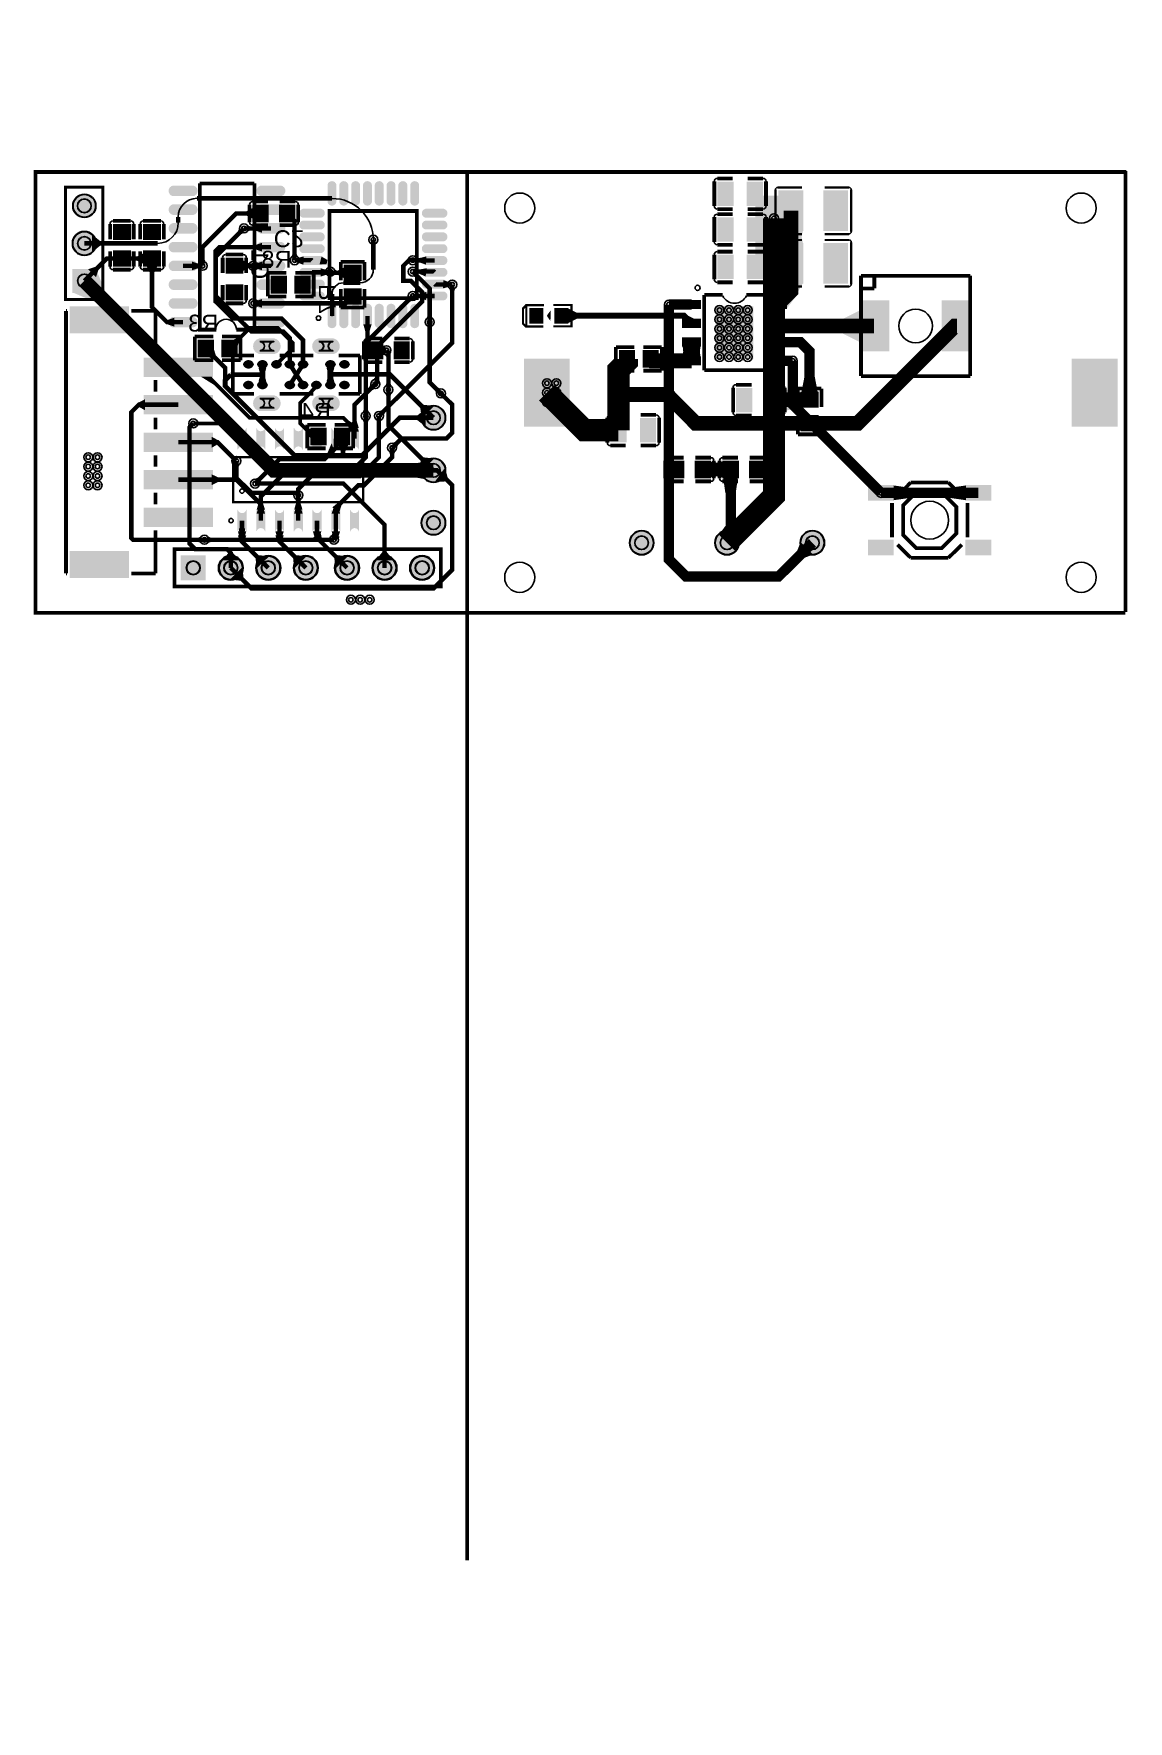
# Model space of a CAD drawing. Header units: millimetres. Extents: x 6 to 80, y -84 to 30.
import ezdxf

# ---------------------------------------------------------------- set-up
doc = ezdxf.new("R2010")
doc.units = ezdxf.units.MM
for name, color, linetype, true_color in [('BoardOutLine', 7, 'Continuous', 0xff00ff), ('BottomLayer', 7, 'Continuous', 0x0000ff), ('BottomPasteMaskLayer', 7, 'Continuous', 0x800000), ('BottomSilkLayer', 7, 'Continuous', 0x66cc33), ('BottomSolderMaskLayer', 7, 'Continuous', 0xaa00ff), ('Document', 7, 'Continuous', 0xffffff), ('Hole', 7, 'Continuous', 0x222222), ('Mechanical', 7, 'Continuous', 0xf022f0), ('Multi-Layer', 7, 'Continuous', 0xc0c0c0), ('TopLayer', 7, 'Continuous', 0xff0000), ('TopPasteMaskLayer', 7, 'Continuous', 0x808080), ('TopSilkLayer', 7, 'Continuous', 0xffcc00), ('TopSolderMaskLayer', 7, 'Continuous', 0x800080)]:
    doc.layers.add(name, color=color, linetype=linetype, true_color=true_color)
doc.styles.get("Standard").update_dxf_attribs({"font": 'arial.ttf'})

msp = doc.modelspace()

# ---------------------------------------------------------------- texts
at = {"layer": 'BottomSilkLayer', "text_generation_flag": 2}
for s, rotation, p in [('C2', 180, (21.96, 17.02)), ('C1', 270, (20.45, 13.7)), ('R7', 90, (26.16, 13.38))]:
    msp.add_text(s, height=1.143, rotation=rotation, dxfattribs=at).set_placement(p)
for s, p in [('R8', (23.16, 14.48)), ('R3', (18.21, 10.16)), ('R4', (25.83, 4.19))]:
    msp.add_text(s, height=1.143, dxfattribs=at).set_placement(p)

# ---------------------------------------------------------------- hatches: boundary and pattern name
at = {"layer": 'BottomLayer'}
for points in [[(20.57, 18.54), (20.57, 17.79), (20.12, 18.01), (20.12, 18.31)], [(20.57, 17.61), (21.57, 17.61), (21.57, 18.71), (20.57, 18.71)], [(22.37, 17.61), (23.37, 17.61), (23.37, 18.71), (22.37, 18.71)], [(19.96, 16.84), (19.63, 17.16), (19.54, 16.96), (19.75, 16.75)], [(9.66, 15.54), (9.66, 16.72), (10.22, 16.28), (10.22, 15.98)], [(16.92, 14.81), (17.37, 14.81), (17.29, 15.02), (17, 15.02)], [(19.85, 14.12), (19.85, 15.12), (18.75, 15.12), (18.75, 14.12)], [(19.85, 14.24), (19.85, 14.99), (20.3, 14.77), (20.3, 14.47)], [(23.14, 15.19), (23.6, 15.19), (23.52, 15.4), (23.22, 15.4)], [(9.93, 14.38), (8.36, 12.8), (9.85, 12.17), (10.56, 12.88)], [(20.38, 14.84), (20.37, 14.38), (20.16, 14.47), (20.16, 14.77)], [(22.81, 13.89), (21.81, 13.89), (21.81, 12.78), (22.81, 12.78)], [(24.41, 13.89), (23.41, 13.89), (23.41, 12.78), (24.41, 12.78)], [(26.03, 14.4), (25.93, 13.96), (26.15, 13.99), (26.22, 14.29)], [(26.75, 14.51), (26.75, 13.76), (26.3, 13.99), (26.3, 14.29)], [(26.75, 14.63), (26.75, 13.63), (27.86, 13.63), (27.86, 14.63)], [(31.67, 14.24), (31.35, 13.92), (31.56, 13.82), (31.77, 14.04)], [(19.85, 12.32), (19.85, 13.32), (18.75, 13.32), (18.75, 12.32)], [(26.75, 13.03), (26.75, 12.03), (27.86, 12.03), (27.86, 13.03)], [(31.39, 12.27), (31.06, 12.59), (30.97, 12.39), (31.18, 12.17)], [(33.81, 13.13), (34.26, 13.13), (34.19, 12.92), (33.89, 12.92)], [(20.78, 11.84), (20.78, 12.29), (20.99, 12.21), (20.99, 11.92)], [(32.28, 11), (32.74, 11), (32.66, 11.21), (32.36, 11.21)], [(17.86, 9.57), (16.86, 9.57), (16.86, 8.47), (17.86, 8.47)], [(19.46, 9.57), (18.46, 9.57), (18.46, 8.47), (19.46, 8.47)], [(19.15, 9.57), (19.46, 9.01), (19.62, 9.5), (19.49, 9.73)], [(17.86, 9.11), (17.47, 8.47), (17.88, 8.28), (18.04, 8.55)], [(29.44, 8.63), (29.87, 8.77), (29.87, 8.54), (29.57, 8.45)], [(38.95, 8.27), (41.95, 8.27), (41.95, 3.77), (38.95, 3.77)], [(76.03, 8.27), (79.03, 8.27), (79.03, 3.77), (76.03, 3.77)], [(21.46, 7.71), (20.93, 7.71), (21.03, 7.46), (21.35, 7.46)], [(21.46, 6.77), (20.93, 6.77), (21.03, 7.02), (21.35, 7.02)], [(21.46, 6.76), (20.94, 6.78), (21.05, 7.02), (21.37, 7.01)], [(28.67, 6.87), (29.11, 6.73), (29.11, 6.95), (28.81, 7.05)], [(29.49, 6.42), (29.95, 6.42), (29.87, 6.64), (29.57, 6.64)], [(27.97, 4.65), (28.42, 4.65), (28.34, 4.86), (28.04, 4.86)], [(29.39, 4.43), (29.06, 4.75), (29.27, 4.84), (29.48, 4.63)], [(32.24, 3.72), (32.24, 4.92), (31.68, 4.48), (31.68, 4.16)], [(16.53, 3.63), (16.21, 3.96), (16.15, 3.79), (16.36, 3.58)], [(24.48, 3.52), (24.48, 2.89), (24.1, 3.41), (24.1, 3.77)], [(25.48, 3.6), (24.48, 3.6), (24.48, 2.5), (25.48, 2.5)], [(27.08, 3.6), (26.08, 3.6), (26.08, 2.5), (27.08, 2.5)], [(26.27, 2.5), (27.02, 2.5), (26.8, 2.05), (26.5, 2.05)], [(30.28, 2.27), (29.95, 2.59), (30.16, 2.69), (30.37, 2.47)], [(19.2, 1.2), (19.66, 1.2), (19.58, 0.98), (19.28, 0.98)], [(32.24, 0.16), (32.24, 1.36), (31.68, 1.26), (31.68, 0.26)], [(33.55, 0.94), (32.85, -0.03), (33.56, 0.01), (33.74, 0.25)], [(52.59, -3.34), (53.44, -4.19), (53.94, -3.9), (52.88, -2.84)], [(17.47, -4.17), (17.47, -3.71), (17.69, -3.79), (17.69, -4.09)], [(57.62, -4.09), (58.47, -4.94), (57.9, -5.15), (57.4, -4.66)], [(19.64, -5.32), (18.46, -5.32), (18.9, -4.83), (19.2, -4.83)], [(30.05, -5.32), (28.87, -5.32), (29.31, -4.77), (29.61, -4.77)], [(19, -6.63), (19.84, -5.79), (19.91, -6.49), (19.7, -6.71)]]:
    msp.add_hatch(color=256, dxfattribs=at).paths.add_polyline_path(points)
at = {"layer": 'BottomPasteMaskLayer'}
for points in [[(20.57, 17.61), (21.57, 17.61), (21.57, 18.71), (20.57, 18.71)], [(22.37, 17.61), (23.37, 17.61), (23.37, 18.71), (22.37, 18.71)], [(19.85, 14.12), (19.85, 15.12), (18.75, 15.12), (18.75, 14.12)], [(22.81, 13.89), (21.81, 13.89), (21.81, 12.78), (22.81, 12.78)], [(24.41, 13.89), (23.41, 13.89), (23.41, 12.78), (24.41, 12.78)], [(26.75, 14.63), (26.75, 13.63), (27.86, 13.63), (27.86, 14.63)], [(19.85, 12.32), (19.85, 13.32), (18.75, 13.32), (18.75, 12.32)], [(26.75, 13.03), (26.75, 12.03), (27.86, 12.03), (27.86, 13.03)], [(17.86, 9.57), (16.86, 9.57), (16.86, 8.47), (17.86, 8.47)], [(19.46, 9.57), (18.46, 9.57), (18.46, 8.47), (19.46, 8.47)], [(38.95, 8.27), (41.95, 8.27), (41.95, 3.77), (38.95, 3.77)], [(76.03, 8.27), (79.03, 8.27), (79.03, 3.77), (76.03, 3.77)], [(25.48, 3.6), (24.48, 3.6), (24.48, 2.5), (25.48, 2.5)], [(27.08, 3.6), (26.08, 3.6), (26.08, 2.5), (27.08, 2.5)]]:
    msp.add_hatch(color=256, dxfattribs=at).paths.add_polyline_path(points)
at = {"layer": 'BottomSolderMaskLayer'}
for points in [[(8.36, 18.67, 1), (9.93, 18.67, 1)], [(20.52, 17.56), (21.62, 17.56), (21.62, 18.76), (20.52, 18.76)], [(22.32, 17.56), (23.42, 17.56), (23.42, 18.76), (22.32, 18.76)], [(8.33, 16.13, 1), (9.96, 16.13, 1)], [(19.91, 14.07), (19.91, 15.16), (18.7, 15.16), (18.7, 14.07)], [(8.33, 14.4), (9.96, 14.4), (9.96, 12.78), (8.33, 12.78)], [(22.86, 13.94), (21.76, 13.94), (21.76, 12.73), (22.86, 12.73)], [(24.46, 13.94), (23.36, 13.94), (23.36, 12.73), (24.46, 12.73)], [(26.7, 14.68), (26.7, 13.59), (27.91, 13.59), (27.91, 14.68)], [(19.91, 12.27), (19.91, 13.36), (18.7, 13.36), (18.7, 12.27)], [(26.7, 13.08), (26.7, 11.99), (27.91, 11.99), (27.91, 13.08)], [(17.91, 9.62), (16.81, 9.62), (16.81, 8.42), (17.91, 8.42)], [(19.51, 9.62), (18.41, 9.62), (18.41, 8.42), (19.51, 8.42)], [(20.97, 8.64, -0.785398), (20.97, 9.69), (22.02, 9.69, -0.785398), (22.02, 8.64)], [(24.97, 8.64, -0.785398), (24.97, 9.69), (26.02, 9.69, -0.785398), (26.02, 8.64)], [(20.62, 7.94, -0.785398), (19.87, 7.94), (19.87, 7.94, -0.785398), (20.62, 7.94)], [(21.57, 7.94, -0.785398), (20.82, 7.94), (20.82, 7.94, -0.785398), (21.57, 7.94)], [(22.52, 7.94, -0.785398), (21.77, 7.94), (21.77, 7.94, -0.785398), (22.52, 7.94)], [(23.42, 7.94, -0.785398), (22.67, 7.94), (22.67, 7.94, -0.785398), (23.42, 7.94)], [(24.32, 7.94, -0.785398), (23.57, 7.94), (23.57, 7.94, -0.785398), (24.32, 7.94)], [(26.17, 7.94, -0.785398), (25.42, 7.94), (25.42, 7.94, -0.785398), (26.17, 7.94)], [(27.12, 7.94, -0.785398), (26.37, 7.94), (26.37, 7.94, -0.785398), (27.12, 7.94)], [(38.9, 8.32), (42, 8.32), (42, 3.72), (38.9, 3.72)], [(75.98, 8.32), (79.08, 8.32), (79.08, 3.72), (75.98, 3.72)], [(20.62, 6.54, -0.785398), (19.87, 6.54), (19.87, 6.54, -0.785398), (20.62, 6.54)], [(20.97, 4.78, -0.785398), (20.97, 5.83), (22.02, 5.83, -0.785398), (22.02, 4.78)], [(21.57, 6.54, -0.785398), (20.82, 6.54), (20.82, 6.54, -0.785398), (21.57, 6.54)], [(23.42, 6.54, -0.785398), (22.67, 6.54), (22.67, 6.54, -0.785398), (23.42, 6.54)], [(24.32, 6.54, -0.785398), (23.57, 6.54), (23.57, 6.54, -0.785398), (24.32, 6.54)], [(25.22, 6.54, -0.785398), (24.47, 6.54), (24.47, 6.54, -0.785398), (25.22, 6.54)], [(24.97, 4.78, -0.785398), (24.97, 5.83), (26.02, 5.83, -0.785398), (26.02, 4.78)], [(26.17, 6.54, -0.785398), (25.42, 6.54), (25.42, 6.54, -0.785398), (26.17, 6.54)], [(27.12, 6.54, -0.785398), (26.37, 6.54), (26.37, 6.54, -0.785398), (27.12, 6.54)], [(31.94, 4.32, 1), (33.59, 4.32, 1)], [(25.53, 3.65), (24.43, 3.65), (24.43, 2.45), (25.53, 2.45)], [(27.13, 3.65), (26.03, 3.65), (26.03, 2.45), (27.13, 2.45)], [(31.94, 0.76, 1), (33.59, 0.76, 1)], [(31.94, -2.79, 1), (33.59, -2.79, 1)], [(46.04, -4.14, 1), (47.69, -4.14, 1)], [(51.82, -4.14, 1), (53.47, -4.14, 1)], [(57.6, -4.14, 1), (59.25, -4.14, 1)], [(17.35, -6.68), (15.67, -6.68), (15.67, -5), (17.35, -5)], [(18.21, -5.84, 1), (19.89, -5.84, 1)], [(20.75, -5.84, 1), (22.43, -5.84, 1)], [(23.29, -5.84, 1), (24.97, -5.84, 1)], [(26.09, -5.84, 1), (27.76, -5.84, 1)], [(28.63, -5.84, 1), (30.3, -5.84, 1)], [(31.17, -5.84, 1), (32.84, -5.84, 1)]]:
    msp.add_hatch(color=256, dxfattribs=at).paths.add_polyline_path(points)
at = {"layer": 'Multi-Layer'}
for points in [[(8.38, 18.67, 1), (9.91, 18.67, 1)], [(8.36, 16.13, 1), (9.93, 16.13, 1)], [(8.36, 14.38), (9.93, 14.38), (9.93, 12.8), (8.36, 12.8)], [(20.99, 8.67, -0.785398), (20.99, 9.67), (22, 9.67, -0.785398), (22, 8.67)], [(24.99, 8.67, -0.785398), (24.99, 9.67), (25.99, 9.67, -0.785398), (25.99, 8.67)], [(20.6, 7.94, -0.785398), (19.9, 7.94), (19.9, 7.94, -0.785398), (20.6, 7.94)], [(21.55, 7.94, -0.785398), (20.85, 7.94), (20.85, 7.94, -0.785398), (21.55, 7.94)], [(22.49, 7.94, -0.785398), (21.79, 7.94), (21.79, 7.94, -0.785398), (22.49, 7.94)], [(23.39, 7.94, -0.785398), (22.69, 7.94), (22.69, 7.94, -0.785398), (23.39, 7.94)], [(24.3, 7.94, -0.785398), (23.6, 7.94), (23.6, 7.94, -0.785398), (24.3, 7.94)], [(26.14, 7.94, -0.785398), (25.44, 7.94), (25.44, 7.94, -0.785398), (26.14, 7.94)], [(27.09, 7.94, -0.785398), (26.39, 7.94), (26.39, 7.94, -0.785398), (27.09, 7.94)], [(20.6, 6.54, -0.785398), (19.9, 6.54), (19.9, 6.54, -0.785398), (20.6, 6.54)], [(20.99, 4.81, -0.785398), (20.99, 5.81), (22, 5.81, -0.785398), (22, 4.81)], [(21.55, 6.54, -0.785398), (20.85, 6.54), (20.85, 6.54, -0.785398), (21.55, 6.54)], [(23.39, 6.54, -0.785398), (22.69, 6.54), (22.69, 6.54, -0.785398), (23.39, 6.54)], [(24.3, 6.54, -0.785398), (23.6, 6.54), (23.6, 6.54, -0.785398), (24.3, 6.54)], [(25.2, 6.54, -0.785398), (24.5, 6.54), (24.5, 6.54, -0.785398), (25.2, 6.54)], [(24.99, 4.81, -0.785398), (24.99, 5.81), (25.99, 5.81, -0.785398), (25.99, 4.81)], [(26.14, 6.54, -0.785398), (25.44, 6.54), (25.44, 6.54, -0.785398), (26.14, 6.54)], [(27.09, 6.54, -0.785398), (26.39, 6.54), (26.39, 6.54, -0.785398), (27.09, 6.54)], [(17.3, -6.63), (15.72, -6.63), (15.72, -5.05), (17.3, -5.05)], [(18.26, -5.84, 1), (19.84, -5.84, 1)], [(20.8, -5.84, 1), (22.38, -5.84, 1)], [(23.34, -5.84, 1), (24.92, -5.84, 1)], [(26.14, -5.84, 1), (27.71, -5.84, 1)], [(28.68, -5.84, 1), (30.25, -5.84, 1)], [(31.22, -5.84, 1), (32.79, -5.84, 1)]]:
    msp.add_hatch(color=256, dxfattribs=at).paths.add_polyline_path(points)
at = {"layer": 'TopLayer'}
for points in [[(16.42, 19.98, -0.785398), (16.42, 19.39), (15.22, 19.39, -0.785398), (15.22, 19.98)], [(22.37, 19.98, -0.785398), (22.37, 19.39), (21.17, 19.39, -0.785398), (21.17, 19.98)], [(26.18, 18.94, -0.785398), (25.63, 18.94), (25.63, 20.09, -0.785398), (26.18, 20.09)], [(26.98, 18.94, -0.785398), (26.43, 18.94), (26.43, 20.09, -0.785398), (26.98, 20.09)], [(27.78, 18.94, -0.785398), (27.23, 18.94), (27.23, 20.09, -0.785398), (27.78, 20.09)], [(28.58, 18.94, -0.785398), (28.03, 18.94), (28.03, 20.09, -0.785398), (28.58, 20.09)], [(29.38, 18.94, -0.785398), (28.83, 18.94), (28.83, 20.09, -0.785398), (29.38, 20.09)], [(30.18, 18.94, -0.785398), (29.63, 18.94), (29.63, 20.09, -0.785398), (30.18, 20.09)], [(30.98, 18.94, -0.785398), (30.43, 18.94), (30.43, 20.09, -0.785398), (30.98, 20.09)], [(31.78, 18.94, -0.785398), (31.23, 18.94), (31.23, 20.09, -0.785398), (31.78, 20.09)], [(53.03, 18.71), (52.03, 18.71), (52.03, 20.26), (53.03, 20.26)], [(55.03, 18.71), (54.03, 18.71), (54.03, 20.26), (55.03, 20.26)], [(57.78, 19.69), (57.78, 16.99), (56.15, 16.99), (56.15, 19.69)], [(59.18, 19.69), (59.18, 16.99), (60.82, 16.99), (60.82, 19.69)], [(16.42, 18.71, -0.785398), (16.42, 18.12), (15.22, 18.12, -0.785398), (15.22, 18.71)], [(22.37, 18.71, -0.785398), (22.37, 18.12), (21.17, 18.12, -0.785398), (21.17, 18.71)], [(23.98, 17.89, -0.785398), (23.98, 18.44), (25.13, 18.44, -0.785398), (25.13, 17.89)], [(32.28, 17.89, -0.785398), (32.28, 18.44), (33.43, 18.44, -0.785398), (33.43, 17.89)], [(54.55, 19.36), (56.83, 19.36), (56.83, 14.41), (54.55, 14.41), (54.55, 19.36)], [(12.23, 17.4), (12.23, 16.4), (11.13, 16.4), (11.13, 17.4)], [(14.27, 17.4), (14.27, 16.4), (13.17, 16.4), (13.17, 17.4)], [(16.42, 17.44, -0.785398), (16.42, 16.85), (15.22, 16.85, -0.785398), (15.22, 17.44)], [(20.14, 16.92), (20.14, 17.37), (20.35, 17.29), (20.35, 17)], [(21.17, 16.85), (21.17, 17.44), (20.72, 17.29), (20.72, 17)], [(22.37, 17.44, -0.785398), (22.37, 16.85), (21.17, 16.85, -0.785398), (21.17, 17.44)], [(23.98, 17.09, -0.785398), (23.98, 17.64), (25.13, 17.64, -0.785398), (25.13, 17.09)], [(32.28, 17.09, -0.785398), (32.28, 17.64), (33.43, 17.64, -0.785398), (33.43, 17.09)], [(53.03, 16.3), (52.03, 16.3), (52.03, 17.85), (53.03, 17.85)], [(55.03, 16.3), (54.03, 16.3), (54.03, 17.85), (55.03, 17.85)], [(56.15, 16.14), (57.78, 16.14), (57.47, 17.64), (56.47, 17.64)], [(16.42, 16.17, -0.785398), (16.42, 15.58), (15.22, 15.58, -0.785398), (15.22, 16.17)], [(21.17, 15.58), (21.17, 16.17), (20.72, 16.02), (20.72, 15.73)], [(22.37, 16.17, -0.785398), (22.37, 15.58), (21.17, 15.58, -0.785398), (21.17, 16.17)], [(23.98, 16.29, -0.785398), (23.98, 16.84), (25.13, 16.84, -0.785398), (25.13, 16.29)], [(23.98, 15.49, -0.785398), (23.98, 16.04), (25.13, 16.04, -0.785398), (25.13, 15.49)], [(32.28, 16.29, -0.785398), (32.28, 16.84), (33.43, 16.84, -0.785398), (33.43, 16.29)], [(32.28, 15.49, -0.785398), (32.28, 16.04), (33.43, 16.04, -0.785398), (33.43, 15.49)], [(57.78, 16.99), (56.15, 16.99), (56.47, 15.49), (57.47, 15.49)], [(57.78, 16.14), (57.78, 13.44), (56.15, 13.44), (56.15, 16.14)], [(59.18, 16.14), (59.18, 13.44), (60.82, 13.44), (60.82, 16.14)], [(12.23, 15.6), (12.23, 14.6), (11.13, 14.6), (11.13, 15.6)], [(13.17, 14.73), (13.17, 15.48), (12.72, 15.25), (12.72, 14.95)], [(14.27, 15.6), (14.27, 14.6), (13.17, 14.6), (13.17, 15.6)], [(16.42, 14.9, -0.785398), (16.42, 14.31), (15.22, 14.31, -0.785398), (15.22, 14.9)], [(16.42, 14.31), (16.42, 14.9), (16.87, 14.75), (16.87, 14.46)], [(21.17, 14.31), (21.17, 14.9), (20.72, 14.75), (20.72, 14.46)], [(22.37, 14.9, -0.785398), (22.37, 14.31), (21.17, 14.31, -0.785398), (21.17, 14.9)], [(23.99, 15.24), (23.97, 14.69), (23.52, 14.84), (23.53, 15.14)], [(23.98, 14.69, -0.785398), (23.98, 15.24), (25.13, 15.24, -0.785398), (25.13, 14.69)], [(25.19, 15.23), (25.06, 14.7), (25.53, 14.71), (25.6, 15.01)], [(32.29, 15.24), (32.27, 14.69), (31.82, 14.84), (31.83, 15.14)], [(32.28, 14.69, -0.785398), (32.28, 15.24), (33.43, 15.24, -0.785398), (33.43, 14.69)], [(53.03, 13.76), (52.03, 13.76), (52.03, 15.31), (53.03, 15.31)], [(55.03, 13.76), (54.03, 13.76), (54.03, 15.31), (55.03, 15.31)], [(9.4, 14.38), (9.93, 13.85), (10.09, 14.32), (9.88, 14.54)], [(14.09, 14.6), (13.34, 14.6), (13.57, 14.15), (13.87, 14.15)], [(16.94, 14.38), (16.94, 14.83), (16.73, 14.75), (16.73, 14.46)], [(23.98, 13.89, -0.785398), (23.98, 14.44), (25.13, 14.44, -0.785398), (25.13, 13.89)], [(25.13, 13.89), (25.13, 14.44), (25.58, 14.32), (25.58, 14.02)], [(25.61, 13.97), (25.55, 14.42), (25.35, 14.32), (25.39, 14.02)], [(32.31, 14.44), (32.24, 13.89), (31.81, 14.07), (31.85, 14.37)], [(32.28, 13.89, -0.785398), (32.28, 14.44), (33.43, 14.44, -0.785398), (33.43, 13.89)], [(16.42, 13.63, -0.785398), (16.42, 13.03), (15.22, 13.03, -0.785398), (15.22, 13.63)], [(22.37, 13.63, -0.785398), (22.37, 13.03), (21.17, 13.03, -0.785398), (21.17, 13.63)], [(23.98, 13.09, -0.785398), (23.98, 13.64), (25.13, 13.64, -0.785398), (25.13, 13.09)], [(23.98, 12.29, -0.785398), (23.98, 12.84), (25.13, 12.84, -0.785398), (25.13, 12.29)], [(32.28, 12.84), (32.27, 12.29), (31.83, 12.42), (31.83, 12.72)], [(32.28, 13.09, -0.785398), (32.28, 13.64), (33.43, 13.64, -0.785398), (33.43, 13.09)], [(32.28, 12.29, -0.785398), (32.28, 12.84), (33.43, 12.84, -0.785398), (33.43, 12.29)], [(33.45, 13.64), (33.41, 13.09), (33.87, 13.19), (33.89, 13.48)], [(33.83, 13.11), (33.83, 13.56), (33.62, 13.48), (33.62, 13.19)], [(55.46, 12.29), (56.66, 11.69), (57.32, 12.55), (56.5, 13.14)], [(57.78, 13.44), (56.15, 13.44), (56.47, 12.9), (57.47, 12.9)], [(8.2, 10.05), (8.2, 11.85), (12.1, 11.85), (12.1, 10.05)], [(16.42, 12.36, -0.785398), (16.42, 11.77), (15.22, 11.77, -0.785398), (15.22, 12.36)], [(21.17, 11.77), (21.17, 12.36), (20.72, 12.21), (20.72, 11.92)], [(22.37, 12.36, -0.785398), (22.37, 11.77), (21.17, 11.77, -0.785398), (21.17, 12.36)], [(26.18, 10.64, -0.785398), (25.63, 10.64), (25.63, 11.79, -0.785398), (26.18, 11.79)], [(26.98, 10.64, -0.785398), (26.43, 10.64), (26.43, 11.79, -0.785398), (26.98, 11.79)], [(27.78, 10.64, -0.785398), (27.23, 10.64), (27.23, 11.79, -0.785398), (27.78, 11.79)], [(28.58, 10.64, -0.785398), (28.03, 10.64), (28.03, 11.79, -0.785398), (28.58, 11.79)], [(29.38, 10.64, -0.785398), (28.83, 10.64), (28.83, 11.79, -0.785398), (29.38, 11.79)], [(30.18, 10.64, -0.785398), (29.63, 10.64), (29.63, 11.79, -0.785398), (30.18, 11.79)], [(30.98, 10.64, -0.785398), (30.43, 10.64), (30.43, 11.79, -0.785398), (30.98, 11.79)], [(31.78, 10.64, -0.785398), (31.23, 10.64), (31.23, 11.79, -0.785398), (31.78, 11.79)], [(39.28, 10.73), (39.28, 11.73), (40.18, 11.73), (40.18, 10.73)], [(40.98, 10.73), (40.98, 11.73), (41.88, 11.73), (41.88, 10.73)], [(41.88, 11.73), (41.88, 10.73), (42.48, 11.03), (42.48, 11.43)], [(50.84, 12.29), (50.84, 11.69), (49.64, 11.69), (49.64, 12.29)], [(51.9, 8.34), (51.9, 11.84), (54.4, 11.84), (54.4, 8.34)], [(56.66, 12.29), (56.66, 11.69), (55.46, 11.69), (55.46, 12.29)], [(61.98, 9.27), (61.98, 11.77), (60.48, 11.02), (60.48, 10.02)], [(61.61, 12.24), (63.61, 12.24), (63.61, 8.84), (61.61, 8.84)], [(67.2, 12.24), (69.2, 12.24), (69.2, 8.84), (67.2, 8.84)], [(15.22, 10.5), (15.22, 11.09), (14.77, 10.94), (14.77, 10.65)], [(16.42, 11.09, -0.785398), (16.42, 10.5), (15.22, 10.5, -0.785398), (15.22, 11.09)], [(22.37, 11.09, -0.785398), (22.37, 10.5), (21.17, 10.5, -0.785398), (21.17, 11.09)], [(28.58, 10.64), (28.03, 10.64), (28.15, 10.19), (28.45, 10.19)], [(49.64, 11.02), (50.44, 11.02), (50.02, 11.23), (49.59, 11.09)], [(50.84, 11.02), (50.84, 10.42), (49.64, 10.42), (49.64, 11.02)], [(56.66, 11.02), (56.66, 10.42), (55.46, 10.42), (55.46, 11.02)], [(28.32, 8.8), (28.71, 9.44), (28.41, 9.51), (28.22, 9.27)], [(29.32, 8.34), (28.32, 8.34), (28.32, 9.44), (29.32, 9.44)], [(29.32, 9.27), (29.32, 8.51), (29.59, 8.74), (29.59, 9.04)], [(31.12, 8.34), (30.12, 8.34), (30.12, 9.44), (31.12, 9.44)], [(50.84, 9.75), (50.84, 9.15), (49.64, 9.15), (49.64, 9.75)], [(49.64, 8.48), (50.84, 8.48), (50.74, 9.45), (49.74, 9.45)], [(50.84, 9.15), (49.64, 9.15), (49.74, 8.18), (50.74, 8.18)], [(56.66, 9.75), (56.66, 9.15), (55.46, 9.15), (55.46, 9.75)], [(13.25, 7.1), (13.25, 8.4), (17.75, 8.4), (17.75, 7.1)], [(29.39, 8.66), (29.39, 9.12), (29.18, 9.04), (29.18, 8.74)], [(45.37, 8.86), (46.37, 8.86), (46.37, 7.76), (45.37, 7.76)], [(46.97, 8.86), (47.97, 8.86), (47.97, 7.76), (46.97, 7.76)], [(50.84, 8.48), (50.84, 7.88), (49.64, 7.88), (49.64, 8.48)], [(56.66, 8.48), (56.66, 7.88), (55.46, 7.88), (55.46, 8.48)], [(17.75, 7.1), (17.04, 7.1), (18.03, 6.48), (18.16, 6.6)], [(21.46, 7.71), (20.93, 7.71), (20.99, 7.46), (21.39, 7.46)], [(21.46, 6.77), (20.93, 6.77), (20.99, 7.02), (21.39, 7.02)], [(26.06, 7.71), (25.53, 7.71), (25.6, 7.46), (25.99, 7.46)], [(26.06, 6.77), (25.53, 6.77), (25.6, 7.02), (25.99, 7.02)], [(57.68, 6.05), (58.78, 6.05), (58.58, 7.1), (57.88, 7.1)], [(13.25, 4.56), (13.25, 5.86), (17.75, 5.86), (17.75, 4.56)], [(28.85, 6.3), (28.52, 6.62), (28.43, 6.42), (28.64, 6.2)], [(28.85, 6.3), (28.52, 6.62), (28.43, 6.42), (28.64, 6.2)], [(29.49, 6.02), (29.95, 6.02), (29.87, 5.81), (29.57, 5.81)], [(33.29, 6.27), (32.97, 5.95), (32.87, 6.16), (33.09, 6.37)], [(53.3, 6.29), (54.3, 6.29), (54.3, 4.74), (53.3, 4.74)], [(55.3, 6.29), (56.3, 6.29), (56.3, 4.74), (55.3, 4.74)], [(57.68, 5.05), (57.68, 6.05), (56.18, 6.05), (56.18, 5.05)], [(56.3, 6.29), (56.3, 4.74), (57.8, 5.05), (57.8, 6.05)], [(58.78, 6.05), (58.78, 5.05), (57.68, 5.05), (57.68, 6.05)], [(13.25, 4.83), (13.25, 5.58), (12.83, 5.36), (12.83, 5.06)], [(31.97, 4.27), (32.82, 5.12), (32.11, 5.2), (31.88, 4.98)], [(19.53, 2.87), (19.53, 3.5), (19.14, 3.74), (19.14, 3.38)], [(20.1, 3.63, -0.785398), (19.53, 3.63), (19.53, 2.16, -0.785398), (20.1, 2.16)], [(21.37, 3.63, -0.785398), (20.8, 3.63), (20.8, 2.16, -0.785398), (21.37, 2.16)], [(22.64, 3.63, -0.785398), (22.07, 3.63), (22.07, 2.16, -0.785398), (22.64, 2.16)], [(23.91, 3.63, -0.785398), (23.34, 3.63), (23.34, 2.16, -0.785398), (23.91, 2.16)], [(25.18, 3.63, -0.785398), (24.61, 3.63), (24.61, 2.16, -0.785398), (25.18, 2.16)], [(26.45, 3.63, -0.785398), (25.88, 3.63), (25.88, 2.16, -0.785398), (26.45, 2.16)], [(27.15, 3.33), (27.4, 3.91), (27.06, 4.11), (26.95, 3.85)], [(27.72, 3.63), (27.15, 3.63), (27.28, 4.08), (27.58, 4.08)], [(27.72, 3.37), (27.15, 3.37), (27.28, 3.82), (27.58, 3.82)], [(27.72, 3.63, -0.785398), (27.15, 3.63), (27.15, 2.16, -0.785398), (27.72, 2.16)], [(27.97, 4.24), (28.42, 4.24), (28.34, 4.03), (28.04, 4.03)], [(27.97, 4.24), (28.42, 4.24), (28.34, 4.03), (28.04, 4.03)], [(44.79, 2.71), (44.79, 4.26), (42.99, 4.23), (42.99, 2.73)], [(44.79, 4.26), (45.79, 4.26), (45.79, 2.71), (44.79, 2.71)], [(46.79, 4.26), (47.79, 4.26), (47.79, 2.71), (46.79, 2.71)], [(57.68, 3.45), (57.68, 4.45), (56.18, 4.45), (56.18, 3.45)], [(58.78, 4.45), (58.78, 3.45), (57.68, 3.45), (57.68, 4.45)], [(58.78, 4.45), (58.78, 3.45), (60.28, 3.45), (60.28, 4.45)], [(13.25, 2.02), (13.25, 3.32), (17.75, 3.32), (17.75, 2.02)], [(17.75, 3.04), (17.75, 2.29), (18.16, 2.52), (18.16, 2.82)], [(26.1, 1.88), (25.88, 2.6), (25.59, 1.93), (25.68, 1.59)], [(29.74, 2.08), (30.2, 2.08), (30.12, 1.87), (29.82, 1.87)], [(29.74, 2.08), (30.2, 2.08), (30.12, 1.87), (29.82, 1.87)], [(31.97, 0.71), (32.82, 1.56), (32.1, 1.64), (31.89, 1.43)], [(48.7, 1.37), (49.7, 1.37), (49.7, 0.27), (48.7, 0.27)], [(50.5, 1.37), (51.5, 1.37), (51.5, 0.27), (50.5, 0.27)], [(52.38, 0.27), (52.38, 1.37), (51.33, 1.17), (51.33, 0.47)], [(51.5, 1.37), (51.5, 0.27), (52.55, 0.47), (52.55, 1.17)], [(53.38, 0.27), (52.38, 0.27), (52.38, 1.37), (53.38, 1.37)], [(55.18, 0.27), (54.18, 0.27), (54.18, 1.37), (55.18, 1.37)], [(13.25, -0.52), (13.25, 0.78), (17.75, 0.78), (17.75, -0.52)], [(17.75, 0.5), (17.75, -0.25), (18.2, -0.02), (18.2, 0.28)], [(17.75, 0.5), (17.75, -0.25), (18.2, -0.02), (18.2, 0.28)], [(21.01, -0.15), (20.68, 0.18), (20.89, 0.27), (21.1, 0.06)], [(53.38, 0.27), (52.38, 0.27), (52.53, -0.78), (53.23, -0.78)], [(23.39, -1.12), (23.85, -1.12), (23.77, -1.33), (23.47, -1.33)], [(23.39, -1.12), (23.85, -1.12), (23.77, -1.33), (23.47, -1.33)], [(62.21, -0.26), (63.91, -0.26), (63.91, -1.26), (62.21, -1.26)], [(63.91, -0.26), (63.91, -1.26), (64.96, -1.11), (64.96, -0.41)], [(68.81, -1.26), (68.81, -0.26), (67.76, -0.41), (67.76, -1.11)], [(68.81, -0.26), (70.51, -0.26), (70.51, -1.26), (68.81, -1.26)], [(13.25, -3.06), (13.25, -1.76), (17.75, -1.76), (17.75, -3.06)], [(20.1, -1.91, -0.785398), (19.53, -1.91), (19.53, -3.37, -0.785398), (20.1, -3.37)], [(21.37, -1.91), (20.8, -1.91), (20.93, -1.46), (21.23, -1.46)], [(21.37, -1.91), (20.8, -1.91), (20.93, -1.52), (21.23, -1.52)], [(21.37, -2.16), (20.8, -2.16), (20.93, -1.71), (21.23, -1.71)], [(21.37, -2.16), (20.8, -2.16), (20.93, -1.71), (21.23, -1.71)], [(21.37, -1.91, -0.785398), (20.8, -1.91), (20.8, -3.37, -0.785398), (21.37, -3.37)], [(22.64, -1.91, -0.785398), (22.07, -1.91), (22.07, -3.37, -0.785398), (22.64, -3.37)], [(23.91, -1.91), (23.34, -1.91), (23.47, -1.46), (23.77, -1.46)], [(23.91, -2.16), (23.34, -2.16), (23.47, -1.71), (23.77, -1.71)], [(23.91, -1.91, -0.785398), (23.34, -1.91), (23.34, -3.37, -0.785398), (23.91, -3.37)], [(25.18, -1.91, -0.785398), (24.61, -1.91), (24.61, -3.37, -0.785398), (25.18, -3.37)], [(26.45, -2.16), (25.88, -2.16), (26.01, -1.78), (26.31, -1.78)], [(26.45, -1.91, -0.785398), (25.88, -1.91), (25.88, -3.37, -0.785398), (26.45, -3.37)], [(26.4, -2.07), (25.92, -1.75), (26.28, -1.45), (26.54, -1.62)], [(27.72, -1.91, -0.785398), (27.15, -1.91), (27.15, -3.37, -0.785398), (27.72, -3.37)], [(20.1, -3.37), (19.53, -3.37), (19.66, -3.82), (19.96, -3.82)], [(22.64, -3.37), (22.07, -3.37), (22.2, -3.82), (22.5, -3.82)], [(25.18, -3.37), (24.61, -3.37), (24.74, -3.81), (25.04, -3.81)], [(26.45, -3.37), (25.88, -3.37), (26.01, -3.81), (26.31, -3.81)], [(52.18, -3.49), (53.34, -3.75), (53.23, -3.16), (52.53, -3)], [(17.07, -4.17), (17.07, -3.71), (16.86, -3.79), (16.86, -4.09)], [(20.1, -3.63), (19.53, -3.63), (19.66, -4.06), (19.96, -4.06)], [(22.64, -3.63), (22.07, -3.63), (22.2, -4.06), (22.5, -4.06)], [(25.14, -3.49), (24.64, -3.76), (24.97, -4.1), (25.24, -3.95)], [(25.88, -3.68), (26.31, -3.82), (26.31, -3.59), (26.01, -3.49)], [(25.88, -3.68), (26.31, -3.82), (26.31, -3.59), (26.01, -3.49)], [(26.43, -3.74), (25.9, -3.52), (25.88, -3.88), (26.19, -4)], [(62.21, -3.96), (63.91, -3.96), (63.91, -4.96), (62.21, -4.96)], [(68.81, -3.96), (70.51, -3.96), (70.51, -4.96), (68.81, -4.96)], [(8.2, -6.51), (8.2, -4.71), (12.1, -4.71), (12.1, -6.51)], [(20.8, -5.89), (21.64, -5.06), (20.94, -4.98), (20.73, -5.19)], [(20.8, -5.89), (21.64, -5.06), (20.94, -4.98), (20.73, -5.19)], [(23.34, -5.89), (24.18, -5.06), (23.48, -4.98), (23.27, -5.19)], [(23.34, -5.89), (24.18, -5.06), (23.48, -4.98), (23.27, -5.19)], [(26.14, -5.89), (26.97, -5.06), (26.27, -4.98), (26.06, -5.19)], [(26.14, -5.89), (26.97, -5.06), (26.27, -4.98), (26.06, -5.19)]]:
    msp.add_hatch(color=256, dxfattribs=at).paths.add_polyline_path(points)
at = {"layer": 'TopPasteMaskLayer'}
for points in [[(16.42, 19.98, -0.785398), (16.42, 19.39), (15.22, 19.39, -0.785398), (15.22, 19.98)], [(22.37, 19.98, -0.785398), (22.37, 19.39), (21.17, 19.39, -0.785398), (21.17, 19.98)], [(26.18, 18.94, -0.785398), (25.63, 18.94), (25.63, 20.09, -0.785398), (26.18, 20.09)], [(26.98, 18.94, -0.785398), (26.43, 18.94), (26.43, 20.09, -0.785398), (26.98, 20.09)], [(27.78, 18.94, -0.785398), (27.23, 18.94), (27.23, 20.09, -0.785398), (27.78, 20.09)], [(28.58, 18.94, -0.785398), (28.03, 18.94), (28.03, 20.09, -0.785398), (28.58, 20.09)], [(29.38, 18.94, -0.785398), (28.83, 18.94), (28.83, 20.09, -0.785398), (29.38, 20.09)], [(30.18, 18.94, -0.785398), (29.63, 18.94), (29.63, 20.09, -0.785398), (30.18, 20.09)], [(30.98, 18.94, -0.785398), (30.43, 18.94), (30.43, 20.09, -0.785398), (30.98, 20.09)], [(31.78, 18.94, -0.785398), (31.23, 18.94), (31.23, 20.09, -0.785398), (31.78, 20.09)], [(53.03, 18.71), (52.03, 18.71), (52.03, 20.26), (53.03, 20.26)], [(55.03, 18.71), (54.03, 18.71), (54.03, 20.26), (55.03, 20.26)], [(57.78, 19.59), (57.78, 18.9), (57.68, 18.8), (57.33, 18.8), (57.23, 18.7), (57.23, 17.98), (57.33, 17.88), (57.68, 17.88), (57.78, 17.78), (57.78, 17.09), (57.68, 16.99), (56.25, 16.99), (56.15, 17.09), (56.15, 19.59), (56.25, 19.69), (57.68, 19.69)], [(59.18, 19.59), (59.18, 18.9), (59.28, 18.8), (59.64, 18.8), (59.74, 18.7), (59.74, 17.98), (59.64, 17.88), (59.28, 17.88), (59.18, 17.78), (59.18, 17.09), (59.28, 16.99), (60.72, 16.99), (60.82, 17.09), (60.82, 19.59), (60.72, 19.69), (59.28, 19.69)], [(16.42, 18.71, -0.785398), (16.42, 18.12), (15.22, 18.12, -0.785398), (15.22, 18.71)], [(22.37, 18.71, -0.785398), (22.37, 18.12), (21.17, 18.12, -0.785398), (21.17, 18.71)], [(23.98, 17.89, -0.785398), (23.98, 18.44), (25.13, 18.44, -0.785398), (25.13, 17.89)], [(32.28, 17.89, -0.785398), (32.28, 18.44), (33.43, 18.44, -0.785398), (33.43, 17.89)], [(12.23, 17.4), (12.23, 16.4), (11.13, 16.4), (11.13, 17.4)], [(14.27, 17.4), (14.27, 16.4), (13.17, 16.4), (13.17, 17.4)], [(16.42, 17.44, -0.785398), (16.42, 16.85), (15.22, 16.85, -0.785398), (15.22, 17.44)], [(22.37, 17.44, -0.785398), (22.37, 16.85), (21.17, 16.85, -0.785398), (21.17, 17.44)], [(23.98, 17.09, -0.785398), (23.98, 17.64), (25.13, 17.64, -0.785398), (25.13, 17.09)], [(32.28, 17.09, -0.785398), (32.28, 17.64), (33.43, 17.64, -0.785398), (33.43, 17.09)], [(53.03, 16.3), (52.03, 16.3), (52.03, 17.85), (53.03, 17.85)], [(55.03, 16.3), (54.03, 16.3), (54.03, 17.85), (55.03, 17.85)], [(16.42, 16.17, -0.785398), (16.42, 15.58), (15.22, 15.58, -0.785398), (15.22, 16.17)], [(22.37, 16.17, -0.785398), (22.37, 15.58), (21.17, 15.58, -0.785398), (21.17, 16.17)], [(23.98, 16.29, -0.785398), (23.98, 16.84), (25.13, 16.84, -0.785398), (25.13, 16.29)], [(23.98, 15.49, -0.785398), (23.98, 16.04), (25.13, 16.04, -0.785398), (25.13, 15.49)], [(32.28, 16.29, -0.785398), (32.28, 16.84), (33.43, 16.84, -0.785398), (33.43, 16.29)], [(32.28, 15.49, -0.785398), (32.28, 16.04), (33.43, 16.04, -0.785398), (33.43, 15.49)], [(57.78, 16.04), (57.78, 15.35), (57.68, 15.25), (57.33, 15.25), (57.23, 15.15), (57.23, 14.43), (57.33, 14.33), (57.68, 14.33), (57.78, 14.23), (57.78, 13.54), (57.68, 13.44), (56.25, 13.44), (56.15, 13.54), (56.15, 16.04), (56.25, 16.14), (57.68, 16.14)], [(59.18, 16.04), (59.18, 15.35), (59.28, 15.25), (59.64, 15.25), (59.74, 15.15), (59.74, 14.43), (59.64, 14.33), (59.28, 14.33), (59.18, 14.23), (59.18, 13.54), (59.28, 13.44), (60.72, 13.44), (60.82, 13.54), (60.82, 16.04), (60.72, 16.14), (59.28, 16.14)], [(12.23, 15.6), (12.23, 14.6), (11.13, 14.6), (11.13, 15.6)], [(14.27, 15.6), (14.27, 14.6), (13.17, 14.6), (13.17, 15.6)], [(16.42, 14.9, -0.785398), (16.42, 14.31), (15.22, 14.31, -0.785398), (15.22, 14.9)], [(22.37, 14.9, -0.785398), (22.37, 14.31), (21.17, 14.31, -0.785398), (21.17, 14.9)], [(23.98, 14.69, -0.785398), (23.98, 15.24), (25.13, 15.24, -0.785398), (25.13, 14.69)], [(32.28, 14.69, -0.785398), (32.28, 15.24), (33.43, 15.24, -0.785398), (33.43, 14.69)], [(53.03, 13.76), (52.03, 13.76), (52.03, 15.31), (53.03, 15.31)], [(55.03, 13.76), (54.03, 13.76), (54.03, 15.31), (55.03, 15.31)], [(23.98, 13.89, -0.785398), (23.98, 14.44), (25.13, 14.44, -0.785398), (25.13, 13.89)], [(32.28, 13.89, -0.785398), (32.28, 14.44), (33.43, 14.44, -0.785398), (33.43, 13.89)], [(16.42, 13.63, -0.785398), (16.42, 13.03), (15.22, 13.03, -0.785398), (15.22, 13.63)], [(22.37, 13.63, -0.785398), (22.37, 13.03), (21.17, 13.03, -0.785398), (21.17, 13.63)], [(23.98, 13.09, -0.785398), (23.98, 13.64), (25.13, 13.64, -0.785398), (25.13, 13.09)], [(23.98, 12.29, -0.785398), (23.98, 12.84), (25.13, 12.84, -0.785398), (25.13, 12.29)], [(32.28, 13.09, -0.785398), (32.28, 13.64), (33.43, 13.64, -0.785398), (33.43, 13.09)], [(32.28, 12.29, -0.785398), (32.28, 12.84), (33.43, 12.84, -0.785398), (33.43, 12.29)], [(8.2, 10.05), (8.2, 11.85), (12.1, 11.85), (12.1, 10.05)], [(16.42, 12.36, -0.785398), (16.42, 11.77), (15.22, 11.77, -0.785398), (15.22, 12.36)], [(22.37, 12.36, -0.785398), (22.37, 11.77), (21.17, 11.77, -0.785398), (21.17, 12.36)], [(26.18, 10.64, -0.785398), (25.63, 10.64), (25.63, 11.79, -0.785398), (26.18, 11.79)], [(26.98, 10.64, -0.785398), (26.43, 10.64), (26.43, 11.79, -0.785398), (26.98, 11.79)], [(27.78, 10.64, -0.785398), (27.23, 10.64), (27.23, 11.79, -0.785398), (27.78, 11.79)], [(28.58, 10.64, -0.785398), (28.03, 10.64), (28.03, 11.79, -0.785398), (28.58, 11.79)], [(29.38, 10.64, -0.785398), (28.83, 10.64), (28.83, 11.79, -0.785398), (29.38, 11.79)], [(30.18, 10.64, -0.785398), (29.63, 10.64), (29.63, 11.79, -0.785398), (30.18, 11.79)], [(30.98, 10.64, -0.785398), (30.43, 10.64), (30.43, 11.79, -0.785398), (30.98, 11.79)], [(31.78, 10.64, -0.785398), (31.23, 10.64), (31.23, 11.79, -0.785398), (31.78, 11.79)], [(39.28, 10.73), (39.28, 11.73), (40.18, 11.73), (40.18, 10.73)], [(40.98, 10.73), (40.98, 11.73), (41.88, 11.73), (41.88, 10.73)], [(50.84, 12.29), (50.84, 11.69), (49.64, 11.69), (49.64, 12.29)], [(51.9, 8.34), (51.9, 11.84), (54.4, 11.84), (54.4, 8.34)], [(56.66, 12.29), (56.66, 11.69), (55.46, 11.69), (55.46, 12.29)], [(61.61, 12.24), (63.61, 12.24), (63.61, 8.84), (61.61, 8.84)], [(67.2, 12.24), (69.2, 12.24), (69.2, 8.84), (67.2, 8.84)], [(16.42, 11.09, -0.785398), (16.42, 10.5), (15.22, 10.5, -0.785398), (15.22, 11.09)], [(22.37, 11.09, -0.785398), (22.37, 10.5), (21.17, 10.5, -0.785398), (21.17, 11.09)], [(50.84, 11.02), (50.84, 10.42), (49.64, 10.42), (49.64, 11.02)], [(56.66, 11.02), (56.66, 10.42), (55.46, 10.42), (55.46, 11.02)], [(29.32, 8.34), (28.32, 8.34), (28.32, 9.44), (29.32, 9.44)], [(31.12, 8.34), (30.12, 8.34), (30.12, 9.44), (31.12, 9.44)], [(50.84, 9.75), (50.84, 9.15), (49.64, 9.15), (49.64, 9.75)], [(56.66, 9.75), (56.66, 9.15), (55.46, 9.15), (55.46, 9.75)], [(13.25, 7.1), (13.25, 8.4), (17.75, 8.4), (17.75, 7.1)], [(45.37, 8.86), (46.37, 8.86), (46.37, 7.76), (45.37, 7.76)], [(46.97, 8.86), (47.97, 8.86), (47.97, 7.76), (46.97, 7.76)], [(50.84, 8.48), (50.84, 7.88), (49.64, 7.88), (49.64, 8.48)], [(56.66, 8.48), (56.66, 7.88), (55.46, 7.88), (55.46, 8.48)], [(13.25, 4.56), (13.25, 5.86), (17.75, 5.86), (17.75, 4.56)], [(53.3, 6.29), (54.3, 6.29), (54.3, 4.74), (53.3, 4.74)], [(55.3, 6.29), (56.3, 6.29), (56.3, 4.74), (55.3, 4.74)], [(58.78, 6.05), (58.78, 5.05), (57.68, 5.05), (57.68, 6.05)], [(20.1, 3.63, -0.785398), (19.53, 3.63), (19.53, 2.16, -0.785398), (20.1, 2.16)], [(21.37, 3.63, -0.785398), (20.8, 3.63), (20.8, 2.16, -0.785398), (21.37, 2.16)], [(22.64, 3.63, -0.785398), (22.07, 3.63), (22.07, 2.16, -0.785398), (22.64, 2.16)], [(23.91, 3.63, -0.785398), (23.34, 3.63), (23.34, 2.16, -0.785398), (23.91, 2.16)], [(25.18, 3.63, -0.785398), (24.61, 3.63), (24.61, 2.16, -0.785398), (25.18, 2.16)], [(26.45, 3.63, -0.785398), (25.88, 3.63), (25.88, 2.16, -0.785398), (26.45, 2.16)], [(27.72, 3.63, -0.785398), (27.15, 3.63), (27.15, 2.16, -0.785398), (27.72, 2.16)], [(44.79, 4.26), (45.79, 4.26), (45.79, 2.71), (44.79, 2.71)], [(46.79, 4.26), (47.79, 4.26), (47.79, 2.71), (46.79, 2.71)], [(58.78, 4.45), (58.78, 3.45), (57.68, 3.45), (57.68, 4.45)], [(13.25, 2.02), (13.25, 3.32), (17.75, 3.32), (17.75, 2.02)], [(48.7, 1.37), (49.7, 1.37), (49.7, 0.27), (48.7, 0.27)], [(50.5, 1.37), (51.5, 1.37), (51.5, 0.27), (50.5, 0.27)], [(53.38, 0.27), (52.38, 0.27), (52.38, 1.37), (53.38, 1.37)], [(55.18, 0.27), (54.18, 0.27), (54.18, 1.37), (55.18, 1.37)], [(13.25, -0.52), (13.25, 0.78), (17.75, 0.78), (17.75, -0.52)], [(62.21, -0.26), (63.91, -0.26), (63.91, -1.26), (62.21, -1.26)], [(68.81, -0.26), (70.51, -0.26), (70.51, -1.26), (68.81, -1.26)], [(13.25, -3.06), (13.25, -1.76), (17.75, -1.76), (17.75, -3.06)], [(20.1, -1.91, -0.785398), (19.53, -1.91), (19.53, -3.37, -0.785398), (20.1, -3.37)], [(21.37, -1.91, -0.785398), (20.8, -1.91), (20.8, -3.37, -0.785398), (21.37, -3.37)], [(22.64, -1.91, -0.785398), (22.07, -1.91), (22.07, -3.37, -0.785398), (22.64, -3.37)], [(23.91, -1.91, -0.785398), (23.34, -1.91), (23.34, -3.37, -0.785398), (23.91, -3.37)], [(25.18, -1.91, -0.785398), (24.61, -1.91), (24.61, -3.37, -0.785398), (25.18, -3.37)], [(26.45, -1.91, -0.785398), (25.88, -1.91), (25.88, -3.37, -0.785398), (26.45, -3.37)], [(27.72, -1.91, -0.785398), (27.15, -1.91), (27.15, -3.37, -0.785398), (27.72, -3.37)], [(62.21, -3.96), (63.91, -3.96), (63.91, -4.96), (62.21, -4.96)], [(68.81, -3.96), (70.51, -3.96), (70.51, -4.96), (68.81, -4.96)], [(8.2, -6.51), (8.2, -4.71), (12.1, -4.71), (12.1, -6.51)]]:
    msp.add_hatch(color=256, dxfattribs=at).paths.add_polyline_path(points)
at = {"layer": 'TopSilkLayer'}
msp.add_hatch(color=256, dxfattribs=at).paths.add_polyline_path([(40.69, 10.87), (40.7, 11.59), (40.44, 11.23)])
at = {"layer": 'TopSolderMaskLayer'}
for points in [[(8.36, 18.67, 1), (9.93, 18.67, 1)], [(16.53, 20.04, -0.785398), (16.53, 19.33), (15.12, 19.33, -0.785398), (15.12, 20.04)], [(22.47, 20.04, -0.785398), (22.47, 19.33), (21.07, 19.33, -0.785398), (21.07, 20.04)], [(26.2, 18.92, -0.785398), (25.6, 18.92), (25.6, 20.11, -0.785398), (26.2, 20.11)], [(27, 18.92, -0.785398), (26.4, 18.92), (26.4, 20.11, -0.785398), (27, 20.11)], [(27.8, 18.92, -0.785398), (27.2, 18.92), (27.2, 20.11, -0.785398), (27.8, 20.11)], [(28.6, 18.92, -0.785398), (28, 18.92), (28, 20.11, -0.785398), (28.6, 20.11)], [(29.4, 18.92, -0.785398), (28.8, 18.92), (28.8, 20.11, -0.785398), (29.4, 20.11)], [(30.2, 18.92, -0.785398), (29.6, 18.92), (29.6, 20.11, -0.785398), (30.2, 20.11)], [(31, 18.92, -0.785398), (30.4, 18.92), (30.4, 20.11, -0.785398), (31, 20.11)], [(31.8, 18.92, -0.785398), (31.2, 18.92), (31.2, 20.11, -0.785398), (31.8, 20.11)], [(53.08, 18.66), (51.98, 18.66), (51.98, 20.31), (53.08, 20.31)], [(55.08, 18.66), (53.98, 18.66), (53.98, 20.31), (55.08, 20.31)], [(57.81, 19.72), (57.81, 16.97), (56.12, 16.97), (56.12, 19.72)], [(59.16, 19.72), (59.16, 16.97), (60.84, 16.97), (60.84, 19.72)], [(16.53, 18.77, -0.785398), (16.53, 18.06), (15.12, 18.06, -0.785398), (15.12, 18.77)], [(22.47, 18.77, -0.785398), (22.47, 18.06), (21.07, 18.06, -0.785398), (21.07, 18.77)], [(23.92, 17.87, -0.785398), (23.92, 18.47), (25.18, 18.47, -0.785398), (25.18, 17.87)], [(32.22, 17.87, -0.785398), (32.22, 18.47), (33.48, 18.47, -0.785398), (33.48, 17.87)], [(12.29, 17.45), (12.29, 16.36), (11.08, 16.36), (11.08, 17.45)], [(14.32, 17.45), (14.32, 16.36), (13.11, 16.36), (13.11, 17.45)], [(16.53, 17.5, -0.785398), (16.53, 16.79), (15.12, 16.79, -0.785398), (15.12, 17.5)], [(22.47, 17.5, -0.785398), (22.47, 16.79), (21.07, 16.79, -0.785398), (21.07, 17.5)], [(23.92, 17.07, -0.785398), (23.92, 17.67), (25.18, 17.67, -0.785398), (25.18, 17.07)], [(32.22, 17.07, -0.785398), (32.22, 17.67), (33.48, 17.67, -0.785398), (33.48, 17.07)], [(53.08, 16.25), (51.98, 16.25), (51.98, 17.9), (53.08, 17.9)], [(55.08, 16.25), (53.98, 16.25), (53.98, 17.9), (55.08, 17.9)], [(8.33, 16.13, 1), (9.96, 16.13, 1)], [(16.53, 16.23, -0.785398), (16.53, 15.52), (15.12, 15.52, -0.785398), (15.12, 16.23)], [(22.47, 16.23, -0.785398), (22.47, 15.52), (21.07, 15.52, -0.785398), (21.07, 16.23)], [(23.92, 16.27, -0.785398), (23.92, 16.87), (25.18, 16.87, -0.785398), (25.18, 16.27)], [(23.92, 15.47, -0.785398), (23.92, 16.07), (25.18, 16.07, -0.785398), (25.18, 15.47)], [(32.22, 16.27, -0.785398), (32.22, 16.87), (33.48, 16.87, -0.785398), (33.48, 16.27)], [(32.22, 15.47, -0.785398), (32.22, 16.07), (33.48, 16.07, -0.785398), (33.48, 15.47)], [(57.81, 16.16), (57.81, 13.41), (56.12, 13.41), (56.12, 16.16)], [(59.16, 16.16), (59.16, 13.41), (60.84, 13.41), (60.84, 16.16)], [(12.29, 15.65), (12.29, 14.56), (11.08, 14.56), (11.08, 15.65)], [(14.32, 15.65), (14.32, 14.56), (13.11, 14.56), (13.11, 15.65)], [(16.53, 14.96, -0.785398), (16.53, 14.25), (15.12, 14.25, -0.785398), (15.12, 14.96)], [(22.47, 14.96, -0.785398), (22.47, 14.25), (21.07, 14.25, -0.785398), (21.07, 14.96)], [(23.92, 14.67, -0.785398), (23.92, 15.27), (25.18, 15.27, -0.785398), (25.18, 14.67)], [(32.22, 14.67, -0.785398), (32.22, 15.27), (33.48, 15.27, -0.785398), (33.48, 14.67)], [(53.08, 13.71), (51.98, 13.71), (51.98, 15.36), (53.08, 15.36)], [(55.08, 13.71), (53.98, 13.71), (53.98, 15.36), (55.08, 15.36)], [(8.33, 14.4), (9.96, 14.4), (9.96, 12.78), (8.33, 12.78)], [(23.92, 13.87, -0.785398), (23.92, 14.47), (25.18, 14.47, -0.785398), (25.18, 13.87)], [(32.22, 13.87, -0.785398), (32.22, 14.47), (33.48, 14.47, -0.785398), (33.48, 13.87)], [(16.53, 13.69, -0.785398), (16.53, 12.98), (15.12, 12.98, -0.785398), (15.12, 13.69)], [(22.47, 13.69, -0.785398), (22.47, 12.98), (21.07, 12.98, -0.785398), (21.07, 13.69)], [(23.92, 13.07, -0.785398), (23.92, 13.67), (25.18, 13.67, -0.785398), (25.18, 13.07)], [(23.92, 12.27, -0.785398), (23.92, 12.87), (25.18, 12.87, -0.785398), (25.18, 12.27)], [(32.22, 13.07, -0.785398), (32.22, 13.67), (33.48, 13.67, -0.785398), (33.48, 13.07)], [(32.22, 12.27, -0.785398), (32.22, 12.87), (33.48, 12.87, -0.785398), (33.48, 12.27)], [(8.15, 10.03), (8.15, 11.86), (12.16, 11.86), (12.16, 10.03)], [(16.53, 12.42, -0.785398), (16.53, 11.71), (15.12, 11.71, -0.785398), (15.12, 12.42)], [(22.47, 12.42, -0.785398), (22.47, 11.71), (21.07, 11.71, -0.785398), (21.07, 12.42)], [(26.2, 10.62, -0.785398), (25.6, 10.62), (25.6, 11.81, -0.785398), (26.2, 11.81)], [(27, 10.62, -0.785398), (26.4, 10.62), (26.4, 11.81, -0.785398), (27, 11.81)], [(27.8, 10.62, -0.785398), (27.2, 10.62), (27.2, 11.81, -0.785398), (27.8, 11.81)], [(28.6, 10.62, -0.785398), (28, 10.62), (28, 11.81, -0.785398), (28.6, 11.81)], [(29.4, 10.62, -0.785398), (28.8, 10.62), (28.8, 11.81, -0.785398), (29.4, 11.81)], [(30.2, 10.62, -0.785398), (29.6, 10.62), (29.6, 11.81, -0.785398), (30.2, 11.81)], [(31, 10.62, -0.785398), (30.4, 10.62), (30.4, 11.81, -0.785398), (31, 11.81)], [(31.8, 10.62, -0.785398), (31.2, 10.62), (31.2, 11.81, -0.785398), (31.8, 11.81)], [(39.25, 10.7), (39.25, 11.76), (40.2, 11.76), (40.2, 10.7)], [(40.95, 10.7), (40.95, 11.76), (41.9, 11.76), (41.9, 10.7)], [(50.89, 12.3), (50.89, 11.68), (49.59, 11.68), (49.59, 12.3)], [(51.88, 8.3), (51.88, 11.87), (54.42, 11.87), (54.42, 8.3)], [(56.71, 12.3), (56.71, 11.68), (55.41, 11.68), (55.41, 12.3)], [(61.58, 12.27), (63.63, 12.27), (63.63, 8.82), (61.58, 8.82)], [(67.18, 12.27), (69.23, 12.27), (69.23, 8.82), (67.18, 8.82)], [(16.53, 11.15, -0.785398), (16.53, 10.44), (15.12, 10.44, -0.785398), (15.12, 11.15)], [(22.47, 11.15, -0.785398), (22.47, 10.44), (21.07, 10.44, -0.785398), (21.07, 11.15)], [(50.89, 11.03), (50.89, 10.41), (49.59, 10.41), (49.59, 11.03)], [(56.71, 11.03), (56.71, 10.41), (55.41, 10.41), (55.41, 11.03)], [(20.97, 8.64, -0.785398), (20.97, 9.69), (22.02, 9.69, -0.785398), (22.02, 8.64)], [(24.97, 8.64, -0.785398), (24.97, 9.69), (26.02, 9.69, -0.785398), (26.02, 8.64)], [(29.37, 8.29), (28.27, 8.29), (28.27, 9.49), (29.37, 9.49)], [(31.17, 8.29), (30.07, 8.29), (30.07, 9.49), (31.17, 9.49)], [(50.89, 9.76), (50.89, 9.14), (49.59, 9.14), (49.59, 9.76)], [(56.71, 9.76), (56.71, 9.14), (55.41, 9.14), (55.41, 9.76)], [(13.16, 7.09), (13.16, 8.4), (17.84, 8.4), (17.84, 7.09)], [(20.62, 7.94, -0.785398), (19.87, 7.94), (19.87, 7.94, -0.785398), (20.62, 7.94)], [(21.57, 7.94, -0.785398), (20.82, 7.94), (20.82, 7.94, -0.785398), (21.57, 7.94)], [(22.52, 7.94, -0.785398), (21.77, 7.94), (21.77, 7.94, -0.785398), (22.52, 7.94)], [(23.42, 7.94, -0.785398), (22.67, 7.94), (22.67, 7.94, -0.785398), (23.42, 7.94)], [(24.32, 7.94, -0.785398), (23.57, 7.94), (23.57, 7.94, -0.785398), (24.32, 7.94)], [(26.17, 7.94, -0.785398), (25.42, 7.94), (25.42, 7.94, -0.785398), (26.17, 7.94)], [(27.12, 7.94, -0.785398), (26.37, 7.94), (26.37, 7.94, -0.785398), (27.12, 7.94)], [(45.32, 8.91), (46.42, 8.91), (46.42, 7.71), (45.32, 7.71)], [(46.92, 8.91), (48.02, 8.91), (48.02, 7.71), (46.92, 7.71)], [(50.89, 8.49), (50.89, 7.87), (49.59, 7.87), (49.59, 8.49)], [(56.71, 8.49), (56.71, 7.87), (55.41, 7.87), (55.41, 8.49)], [(13.16, 4.55), (13.16, 5.86), (17.84, 5.86), (17.84, 4.55)], [(20.62, 6.54, -0.785398), (19.87, 6.54), (19.87, 6.54, -0.785398), (20.62, 6.54)], [(20.97, 4.78, -0.785398), (20.97, 5.83), (22.02, 5.83, -0.785398), (22.02, 4.78)], [(21.57, 6.54, -0.785398), (20.82, 6.54), (20.82, 6.54, -0.785398), (21.57, 6.54)], [(23.42, 6.54, -0.785398), (22.67, 6.54), (22.67, 6.54, -0.785398), (23.42, 6.54)], [(24.32, 6.54, -0.785398), (23.57, 6.54), (23.57, 6.54, -0.785398), (24.32, 6.54)], [(25.22, 6.54, -0.785398), (24.47, 6.54), (24.47, 6.54, -0.785398), (25.22, 6.54)], [(24.97, 4.78, -0.785398), (24.97, 5.83), (26.02, 5.83, -0.785398), (26.02, 4.78)], [(26.17, 6.54, -0.785398), (25.42, 6.54), (25.42, 6.54, -0.785398), (26.17, 6.54)], [(27.12, 6.54, -0.785398), (26.37, 6.54), (26.37, 6.54, -0.785398), (27.12, 6.54)], [(53.25, 6.34), (54.35, 6.34), (54.35, 4.69), (53.25, 4.69)], [(55.25, 6.34), (56.35, 6.34), (56.35, 4.69), (55.25, 4.69)], [(58.84, 6.1), (58.84, 5.01), (57.62, 5.01), (57.62, 6.1)], [(31.94, 4.32, 1), (33.59, 4.32, 1)], [(20.12, 3.65, -0.785398), (19.5, 3.65), (19.5, 2.15, -0.785398), (20.12, 2.15)], [(21.39, 3.65, -0.785398), (20.77, 3.65), (20.77, 2.15, -0.785398), (21.39, 2.15)], [(22.66, 3.65, -0.785398), (22.04, 3.65), (22.04, 2.15, -0.785398), (22.66, 2.15)], [(23.93, 3.65, -0.785398), (23.31, 3.65), (23.31, 2.15, -0.785398), (23.93, 2.15)], [(25.2, 3.65, -0.785398), (24.58, 3.65), (24.58, 2.15, -0.785398), (25.2, 2.15)], [(26.47, 3.65, -0.785398), (25.85, 3.65), (25.85, 2.15, -0.785398), (26.47, 2.15)], [(27.74, 3.65, -0.785398), (27.12, 3.65), (27.12, 2.15, -0.785398), (27.74, 2.15)], [(44.74, 4.31), (45.84, 4.31), (45.84, 2.66), (44.74, 2.66)], [(46.74, 4.31), (47.84, 4.31), (47.84, 2.66), (46.74, 2.66)], [(58.84, 4.5), (58.84, 3.41), (57.62, 3.41), (57.62, 4.5)], [(13.16, 2.01), (13.16, 3.32), (17.84, 3.32), (17.84, 2.01)], [(31.94, 0.76, 1), (33.59, 0.76, 1)], [(48.65, 1.42), (49.75, 1.42), (49.75, 0.22), (48.65, 0.22)], [(50.45, 1.42), (51.55, 1.42), (51.55, 0.22), (50.45, 0.22)], [(53.44, 0.22), (52.33, 0.22), (52.33, 1.42), (53.44, 1.42)], [(55.24, 0.22), (54.13, 0.22), (54.13, 1.42), (55.24, 1.42)], [(13.16, -0.53), (13.16, 0.78), (17.84, 0.78), (17.84, -0.53)], [(62.18, -0.24), (63.93, -0.24), (63.93, -1.29), (62.18, -1.29)], [(68.78, -0.24), (70.53, -0.24), (70.53, -1.29), (68.78, -1.29)], [(13.16, -3.07), (13.16, -1.76), (17.84, -1.76), (17.84, -3.07)], [(20.12, -1.89, -0.785398), (19.5, -1.89), (19.5, -3.39, -0.785398), (20.12, -3.39)], [(21.39, -1.89, -0.785398), (20.77, -1.89), (20.77, -3.39, -0.785398), (21.39, -3.39)], [(22.66, -1.89, -0.785398), (22.04, -1.89), (22.04, -3.39, -0.785398), (22.66, -3.39)], [(23.93, -1.89, -0.785398), (23.31, -1.89), (23.31, -3.39, -0.785398), (23.93, -3.39)], [(25.2, -1.89, -0.785398), (24.58, -1.89), (24.58, -3.39, -0.785398), (25.2, -3.39)], [(26.47, -1.89, -0.785398), (25.85, -1.89), (25.85, -3.39, -0.785398), (26.47, -3.39)], [(27.74, -1.89, -0.785398), (27.12, -1.89), (27.12, -3.39, -0.785398), (27.74, -3.39)], [(31.94, -2.79, 1), (33.59, -2.79, 1)], [(46.04, -4.14, 1), (47.69, -4.14, 1)], [(51.82, -4.14, 1), (53.47, -4.14, 1)], [(57.6, -4.14, 1), (59.25, -4.14, 1)], [(62.18, -3.94), (63.93, -3.94), (63.93, -4.99), (62.18, -4.99)], [(68.78, -3.94), (70.53, -3.94), (70.53, -4.99), (68.78, -4.99)], [(8.15, -6.53), (8.15, -4.7), (12.16, -4.7), (12.16, -6.53)], [(17.35, -6.68), (15.67, -6.68), (15.67, -5), (17.35, -5)], [(18.21, -5.84, 1), (19.89, -5.84, 1)], [(20.75, -5.84, 1), (22.43, -5.84, 1)], [(23.29, -5.84, 1), (24.97, -5.84, 1)], [(26.09, -5.84, 1), (27.76, -5.84, 1)], [(28.63, -5.84, 1), (30.3, -5.84, 1)], [(31.17, -5.84, 1), (32.84, -5.84, 1)]]:
    msp.add_hatch(color=256, dxfattribs=at).paths.add_polyline_path(points)

# ---------------------------------------------------------------- linework, layer by layer
at = {"layer": 'BoardOutLine', "const_width": 0.254}
for points in [[(34.8, -8.89), (5.84, -8.89), (5.84, 20.96), (6.6, 20.96)], [(6.48, 20.96), (34.8, 20.96)], [(34.16, 20.96), (34.67, 20.96)], [(34.67, 20.96), (79.67, 20.96)], [(79.61, 21.02), (79.61, -8.84)], [(34.16, -8.89), (79.61, -8.89)]]:
    msp.add_lwpolyline(points, dxfattribs=at)
at = {"layer": 'BottomLayer'}
for points, const_width in [([(25.91, 19.18), (16.76, 19.18)], 0.3), ([(17.14, 14.61), (17.14, 15.88), (19.43, 18.16), (21.07, 18.16)], 0.3), ([(22.87, 18.16), (23.37, 17.66), (23.37, 14.99)], 0.3), ([(55.82, 17.83), (55.82, -0.96), (52.64, -4.14)], 1.5), ([(15.49, 17.91), (15.49, 17.53)], 0.3), ([(23.94, 7.94), (23.94, 9.58), (22.48, 11.05), (19.18, 11.05), (18.03, 12.19), (18.03, 15.24), (19.94, 17.14)], 0.3), ([(14.1, 16.13), (9.14, 16.13)], 0.3), ([(28.83, 6.6), (28.96, 6.73), (28.96, 9.14), (32, 12.19), (32, 12.83), (31.24, 13.59), (31.13, 13.59), (30.73, 13.59), (30.73, 14.61), (31.11, 14.99), (31.37, 14.99)], 0.3), ([(9.14, 13.59), (21.97, 0.76), (32.77, 0.76)], 1), ([(20.57, 14.61), (19.3, 14.62)], 0.3), ([(25.78, 14.22), (25.87, 14.14), (27.3, 14.14)], 0.3), ([(31.37, 14.22), (32.51, 13.08), (32.51, 10.8)], 0.3), ([(20.57, 12.07), (26.84, 12.07), (27.3, 12.53)], 0.3), ([(31.37, 12.57), (28.19, 9.4), (28.19, 4.45)], 0.3), ([(29.08, 4.45), (34.04, 9.4), (34.04, 13.34)], 0.3), ([(58.42, -4.14), (56.13, -6.42), (49.85, -6.42), (48.71, -5.28), (48.71, 11.99)], 0.7), ([(22.15, 7.94), (23.1, 8.89), (23.24, 8.89), (23.24, 9.4), (22.23, 10.41), (20.36, 10.41), (18.96, 9.02)], 0.254), ([(17.36, 9.02), (18.67, 7.71), (18.67, 6.69)], 0.3), ([(21.2, 7.94), (21.2, 6.54)], 0.32), ([(23.04, 7.94), (23.95, 6.54)], 0.3), ([(29.59, 8.89), (29.72, 8.76), (29.72, 6.22)], 0.3), ([(57.09, 8.18), (57.09, 5.21), (63.06, -0.76)], 0.7), ([(19.05, 7.24), (18.67, 6.86), (18.67, 6.48), (23.37, 1.78), (27.94, 1.78), (30.48, 4.32), (32.77, 4.32)], 0.32), ([(21.19, 6.54), (21.21, 7.24), (19.05, 7.24)], 0.32), ([(24.84, 6.54), (24.84, 6.43), (23.75, 5.33), (23.75, 3.94), (24.64, 3.05), (24.98, 3.05)], 0.254), ([(29.97, 2.29), (30.61, 2.92), (33.66, 2.92), (34.04, 3.3), (34.04, 5.21), (33.27, 5.97)], 0.3), ([(16.51, 3.94), (16.26, 3.68), (16.26, -4.19), (16.64, -4.57), (18.8, -4.57), (19.05, -4.83), (19.05, -5.84)], 0.3), ([(26.58, 3.05), (26.65, 2.98), (26.65, 1.78)], 0.3), ([(19.43, 1.4), (19.43, 0.25), (20.45, -0.76), (23.62, -0.76)], 0.3), ([(19.05, -5.84), (20.45, -7.24), (32.77, -7.24), (34.04, -5.97), (34.04, -0.25), (33.02, 0.76), (32.77, 0.76)], 0.3), ([(29.46, -5.84), (29.46, -2.92), (26.67, -0.13), (20.7, -0.13)], 0.3), ([(17.27, -3.94), (26.03, -3.94)], 0.3)]:
    msp.add_lwpolyline(points, dxfattribs=dict(at, const_width=const_width))
for centre, radius, start, end in [((16.76, 17.91), 1.27, 90, 180), ((25.91, 16.38), 2.79, 0, 90), ((14.1, 17.53), 1.4, 270, 0)]:
    msp.add_arc(centre, radius, start, end, dxfattribs=at)
at = {"layer": 'BottomSilkLayer', "const_width": 0.254}
for points in [[(20.32, 17.56), (20.32, 18.76)], [(20.52, 18.96), (20.57, 18.96)], [(21.57, 18.96), (20.57, 18.96)], [(22.37, 18.96), (23.37, 18.96)], [(23.42, 18.96), (23.37, 18.96)], [(23.62, 17.56), (23.62, 18.76)], [(20.52, 17.36), (20.57, 17.36)], [(21.57, 17.36), (20.57, 17.36)], [(22.37, 17.36), (23.37, 17.36)], [(23.42, 17.36), (23.37, 17.36)], [(18.5, 15.17), (18.5, 15.12)], [(18.5, 14.12), (18.5, 15.12)], [(19.9, 15.37), (18.7, 15.37)], [(20.1, 15.17), (20.1, 15.12)], [(20.1, 14.12), (20.1, 15.12)], [(26.5, 14.88), (28.11, 14.88)], [(26.5, 13.63), (26.5, 14.88)], [(28.11, 13.63), (28.11, 14.88)], [(22.81, 14.14), (21.56, 14.14)], [(21.56, 14.14), (21.56, 12.54)], [(23.41, 14.14), (24.66, 14.14)], [(24.66, 14.14), (24.66, 12.53)], [(18.5, 13.32), (18.5, 12.32)], [(20.1, 13.32), (20.1, 12.32)], [(22.81, 12.54), (21.56, 12.54)], [(23.41, 12.53), (24.66, 12.53)], [(26.5, 13.03), (26.5, 11.78)], [(28.1, 13.03), (28.1, 11.78)], [(18.5, 12.27), (18.5, 12.32)], [(19.9, 12.07), (18.7, 12.07)], [(20.1, 12.27), (20.1, 12.32)], [(26.5, 11.78), (28.1, 11.78)], [(17.86, 9.82), (16.61, 9.82)], [(16.61, 9.82), (16.61, 8.22)], [(18.46, 9.82), (19.71, 9.82)], [(19.71, 9.82), (19.71, 8.22)], [(17.86, 8.22), (16.61, 8.22)], [(18.46, 8.22), (19.71, 8.22)], [(25.48, 3.85), (24.23, 3.85)], [(24.23, 3.85), (24.23, 2.25)], [(26.08, 3.85), (27.33, 3.85)], [(27.33, 3.85), (27.33, 2.25)], [(25.48, 2.25), (24.23, 2.25)], [(26.08, 2.25), (27.33, 2.25)]]:
    msp.add_lwpolyline(points, dxfattribs=at)
at = {"layer": 'BottomSilkLayer'}
for centre, start, end in [((20.52, 18.76), 90, 180), ((23.42, 18.76), 0, 90), ((20.52, 17.56), 180, 270), ((23.42, 17.56), 270, 0), ((18.7, 15.17), 90, 180), ((19.9, 15.17), 0, 90), ((18.7, 12.27), 180, 270), ((19.9, 12.27), 270, 360)]:
    msp.add_arc(centre, 0.2, start, end, dxfattribs=at)
at = {"layer": 'BottomSolderMaskLayer'}
for points in [[(21.02, 9.48), (21.97, 9.48)], [(25.02, 9.48), (25.97, 9.48)], [(21.02, 8.85), (21.97, 8.85)], [(25.02, 8.85), (25.97, 8.85)], [(20, 7.94), (20, 7.94)], [(20.49, 7.94), (20.49, 7.94)], [(20.95, 7.94), (20.95, 7.94)], [(21.44, 7.94), (21.44, 7.94)], [(21.9, 7.94), (21.9, 7.94)], [(22.39, 7.94), (22.39, 7.94)], [(22.8, 7.94), (22.8, 7.94)], [(23.29, 7.94), (23.29, 7.94)], [(23.7, 7.94), (23.7, 7.94)], [(24.19, 7.94), (24.19, 7.94)], [(25.55, 7.94), (25.55, 7.94)], [(26.04, 7.94), (26.04, 7.94)], [(26.5, 7.94), (26.5, 7.94)], [(26.99, 7.94), (26.99, 7.94)], [(20, 6.54), (20, 6.54)], [(20.49, 6.54), (20.49, 6.54)], [(20.95, 6.54), (20.95, 6.54)], [(21.44, 6.54), (21.44, 6.54)], [(22.8, 6.54), (22.8, 6.54)], [(23.29, 6.54), (23.29, 6.54)], [(23.7, 6.54), (23.7, 6.54)], [(24.19, 6.54), (24.19, 6.54)], [(24.6, 6.54), (24.6, 6.54)], [(25.09, 6.54), (25.09, 6.54)], [(25.55, 6.54), (25.55, 6.54)], [(26.04, 6.54), (26.04, 6.54)], [(26.5, 6.54), (26.5, 6.54)], [(26.99, 6.54), (26.99, 6.54)], [(21.02, 5.62), (21.97, 5.62)], [(21.02, 4.99), (21.97, 4.99)], [(25.02, 5.62), (25.97, 5.62)], [(25.02, 4.99), (25.97, 4.99)], [(16.51, -5.37), (16.51, -5.37)], [(19.05, -5.37), (19.05, -5.37)], [(21.59, -5.37), (21.59, -5.37)], [(24.13, -5.37), (24.13, -5.37)], [(26.93, -5.37), (26.92, -5.37)], [(29.47, -5.37), (29.46, -5.37)], [(32.01, -5.37), (32, -5.37)], [(16.51, -6.32), (16.51, -6.32)], [(19.05, -6.32), (19.05, -6.32)], [(21.59, -6.32), (21.59, -6.32)], [(24.13, -6.32), (24.13, -6.32)], [(26.93, -6.32), (26.92, -6.32)], [(29.47, -6.32), (29.46, -6.32)], [(32.01, -6.32), (32, -6.32)]]:
    msp.add_lwpolyline(points, close=True, dxfattribs=at)
for centre, radius in [((9.14, 18.67), 0.787), ((9.14, 18.67), 0.472), ((9.14, 16.13), 0.813), ((9.14, 16.13), 0.459), ((9.14, 13.59), 0.459), ((32.77, 4.32), 0.825), ((32.77, 4.32), 0.464), ((32.77, 0.76), 0.825), ((32.77, 0.76), 0.464), ((32.77, -2.79), 0.825), ((32.77, -2.79), 0.464), ((46.86, -4.14), 0.825), ((52.64, -4.14), 0.825), ((58.42, -4.14), 0.825), ((46.86, -4.14), 0.464), ((52.64, -4.14), 0.464), ((58.42, -4.14), 0.464), ((19.05, -5.84), 0.838), ((21.59, -5.84), 0.838), ((24.13, -5.84), 0.838), ((26.92, -5.84), 0.838), ((29.46, -5.84), 0.838), ((32, -5.84), 0.838)]:
    msp.add_circle(centre, radius, dxfattribs=at)
for centre, radius, start, end in [((21.02, 9.17), 0.315, 270, 90), ((21.97, 9.17), 0.315, 90, 270), ((25.02, 9.17), 0.315, 270, 90), ((25.97, 9.17), 0.315, 90, 270), ((20.24, 7.94), 0.241, 360, 180), ((21.2, 7.94), 0.241, 360, 180), ((22.15, 7.94), 0.241, 360, 180), ((23.04, 7.94), 0.241, 360, 180), ((23.95, 7.94), 0.241, 360, 180), ((25.79, 7.94), 0.241, 360, 180), ((26.75, 7.94), 0.241, 360, 180), ((20.24, 7.94), 0.241, 180, 360), ((21.2, 7.94), 0.241, 180, 360), ((22.15, 7.94), 0.241, 180, 360), ((23.04, 7.94), 0.241, 180, 360), ((23.95, 7.94), 0.241, 180, 360), ((25.79, 7.94), 0.241, 180, 360), ((26.75, 7.94), 0.241, 180, 360), ((20.24, 6.54), 0.241, 360, 180), ((20.24, 6.54), 0.241, 180, 360), ((21.2, 6.54), 0.241, 360, 180), ((21.2, 6.54), 0.241, 180, 360), ((23.04, 6.54), 0.241, 360, 180), ((23.04, 6.54), 0.241, 180, 360), ((23.95, 6.54), 0.241, 360, 180), ((23.95, 6.54), 0.241, 180, 360), ((24.85, 6.54), 0.241, 360, 180), ((24.85, 6.54), 0.241, 180, 360), ((25.79, 6.54), 0.241, 360, 180), ((25.79, 6.54), 0.241, 180, 360), ((26.75, 6.54), 0.241, 360, 180), ((26.75, 6.54), 0.241, 180, 360), ((21.02, 5.31), 0.315, 270, 90), ((21.97, 5.31), 0.315, 90, 270), ((25.02, 5.31), 0.315, 270, 90), ((25.97, 5.31), 0.315, 90, 270), ((16.51, -5.84), 0.473, 450, 270), ((16.51, -5.84), 0.473, 270, 450), ((19.05, -5.84), 0.473, 90, 270), ((19.05, -5.84), 0.473, 270, 90), ((21.59, -5.84), 0.473, 90, 270), ((21.59, -5.84), 0.473, 270, 90), ((24.13, -5.84), 0.473, 90, 270), ((24.13, -5.84), 0.473, 270, 90), ((26.92, -5.84), 0.473, 90, 270), ((26.93, -5.84), 0.473, 270, 90), ((29.46, -5.84), 0.473, 90, 270), ((29.47, -5.84), 0.473, 270, 90), ((32, -5.84), 0.473, 90, 270), ((32.01, -5.84), 0.473, 270, 90)]:
    msp.add_arc(centre, radius, start, end, dxfattribs=at)
at = {"layer": 'Document'}
for centre in [(49.87, 12.05), (19.81, -3.27)]:
    msp.add_circle(centre, 0.15, dxfattribs=at)
at = {"layer": 'Hole'}
for centre in [(19.94, 17.14), (55.82, 17.83), (55.82, 17.2), (28.7, 16.38), (55.82, 16.56), (55.82, 15.93), (23.37, 14.99), (31.37, 14.99), (17.14, 14.61), (20.57, 14.61), (25.78, 14.22), (31.37, 14.22), (19.3, 12.82), (22.31, 13.34), (23.91, 13.34), (31.37, 12.57), (34.04, 13.34), (20.57, 12.07), (48.71, 11.99), (52.13, 11.61), (52.77, 11.61), (53.4, 11.61), (54.04, 11.61), (32.51, 10.8), (52.13, 10.98), (52.13, 10.34), (52.77, 10.98), (52.77, 10.34), (53.4, 10.98), (53.4, 10.34), (54.04, 10.98), (54.04, 10.34), (52.13, 9.71), (52.13, 9.07), (52.77, 9.71), (52.77, 9.07), (53.4, 9.71), (53.4, 9.07), (54.04, 9.71), (54.04, 9.07), (29.59, 8.89), (52.13, 8.44), (52.77, 8.44), (53.4, 8.44), (54.04, 8.44), (57.09, 8.18), (28.83, 6.6), (29.72, 6.22), (33.27, 5.97), (40.45, 6.66), (40.45, 6.02), (41.09, 6.66), (41.09, 6.02), (28.19, 4.45), (29.08, 4.45), (40.45, 5.39), (41.09, 5.39), (16.51, 3.94), (29.97, 2.29), (9.4, 1.65), (9.4, 1.02), (10.03, 1.65), (10.03, 1.02), (19.43, 1.4), (9.4, 0.38), (10.03, 0.38), (20.7, -0.13), (9.4, -0.25), (10.03, -0.25), (23.62, -0.92), (63.06, -0.76), (17.27, -3.94), (26.03, -3.94), (27.18, -8), (27.81, -8), (28.45, -8)]:
    msp.add_circle(centre, 0.152, dxfattribs=at)
at = {"layer": 'Mechanical', "const_width": 0.254}
msp.add_lwpolyline([(35.05, 20.96), (35.05, -73.05)], dxfattribs=at)
at = {"layer": 'Multi-Layer'}
for points in [[(21.04, 9.47), (21.95, 9.47)], [(25.04, 9.47), (25.95, 9.47)], [(21.04, 8.87), (21.95, 8.87)], [(25.04, 8.87), (25.95, 8.87)], [(20.02, 7.94), (20.02, 7.94)], [(20.47, 7.94), (20.47, 7.94)], [(20.97, 7.94), (20.97, 7.94)], [(21.42, 7.94), (21.42, 7.94)], [(21.92, 7.94), (21.92, 7.94)], [(22.37, 7.94), (22.37, 7.94)], [(22.82, 7.94), (22.82, 7.94)], [(23.27, 7.94), (23.27, 7.94)], [(23.72, 7.94), (23.72, 7.94)], [(24.17, 7.94), (24.17, 7.94)], [(25.57, 7.94), (25.57, 7.94)], [(26.02, 7.94), (26.02, 7.94)], [(26.52, 7.94), (26.52, 7.94)], [(26.97, 7.94), (26.97, 7.94)], [(20.02, 6.54), (20.02, 6.54)], [(20.47, 6.54), (20.47, 6.54)], [(20.97, 6.54), (20.97, 6.54)], [(21.42, 6.54), (21.42, 6.54)], [(22.82, 6.54), (22.82, 6.54)], [(23.27, 6.54), (23.27, 6.54)], [(23.72, 6.54), (23.72, 6.54)], [(24.17, 6.54), (24.17, 6.54)], [(24.62, 6.54), (24.62, 6.54)], [(25.07, 6.54), (25.07, 6.54)], [(25.57, 6.54), (25.57, 6.54)], [(26.02, 6.54), (26.02, 6.54)], [(26.52, 6.54), (26.52, 6.54)], [(26.97, 6.54), (26.97, 6.54)], [(21.04, 5.61), (21.95, 5.61)], [(21.04, 5.01), (21.95, 5.01)], [(25.04, 5.61), (25.95, 5.61)], [(25.04, 5.01), (25.95, 5.01)], [(16.51, -5.4), (16.51, -5.4)], [(19.05, -5.4), (19.05, -5.4)], [(21.59, -5.4), (21.59, -5.4)], [(24.13, -5.4), (24.13, -5.4)], [(26.93, -5.4), (26.92, -5.4)], [(29.47, -5.4), (29.46, -5.4)], [(32.01, -5.4), (32, -5.4)], [(16.51, -6.29), (16.51, -6.29)], [(19.05, -6.29), (19.05, -6.29)], [(21.59, -6.29), (21.59, -6.29)], [(24.13, -6.29), (24.13, -6.29)], [(26.93, -6.29), (26.92, -6.29)], [(29.47, -6.29), (29.46, -6.29)], [(32.01, -6.29), (32, -6.29)]]:
    msp.add_lwpolyline(points, close=True, dxfattribs=at)
for centre, radius in [((9.14, 18.67), 0.762), ((38.61, 18.52), 1.02), ((76.61, 18.52), 1.02), ((9.14, 18.67), 0.457), ((19.94, 17.14), 0.305), ((55.82, 17.83), 0.305), ((55.82, 17.2), 0.305), ((9.14, 16.13), 0.787), ((9.14, 16.13), 0.445), ((28.7, 16.38), 0.305), ((55.82, 16.56), 0.305), ((55.82, 15.93), 0.305), ((17.14, 14.61), 0.305), ((20.57, 14.61), 0.305), ((23.37, 14.99), 0.305), ((31.37, 14.99), 0.305), ((9.14, 13.59), 0.445), ((25.78, 14.22), 0.305), ((31.37, 14.22), 0.305), ((19.3, 12.82), 0.305), ((22.31, 13.34), 0.305), ((23.91, 13.34), 0.305), ((31.37, 12.57), 0.305), ((34.04, 13.34), 0.305), ((20.57, 12.07), 0.305), ((48.71, 11.99), 0.305), ((52.13, 11.61), 0.305), ((52.77, 11.61), 0.305), ((53.4, 11.61), 0.305), ((54.04, 11.61), 0.305), ((32.51, 10.8), 0.305), ((52.13, 10.98), 0.305), ((52.13, 10.34), 0.305), ((52.77, 10.98), 0.305), ((52.77, 10.34), 0.305), ((53.4, 10.98), 0.305), ((53.4, 10.34), 0.305), ((54.04, 10.98), 0.305), ((54.04, 10.34), 0.305), ((29.59, 8.89), 0.305), ((52.13, 9.71), 0.305), ((52.13, 9.07), 0.305), ((52.77, 9.71), 0.305), ((52.77, 9.07), 0.305), ((53.4, 9.71), 0.305), ((53.4, 9.07), 0.305), ((54.04, 9.71), 0.305), ((54.04, 9.07), 0.305), ((52.13, 8.44), 0.305), ((52.77, 8.44), 0.305), ((53.4, 8.44), 0.305), ((54.04, 8.44), 0.305), ((57.09, 8.18), 0.305), ((28.83, 6.6), 0.305), ((40.45, 6.66), 0.305), ((41.09, 6.66), 0.305), ((29.72, 6.22), 0.305), ((33.27, 5.97), 0.305), ((40.45, 6.02), 0.305), ((41.09, 6.02), 0.305), ((28.19, 4.45), 0.305), ((29.08, 4.45), 0.305), ((32.77, 4.32), 0.8), ((32.77, 4.32), 0.45), ((40.45, 5.39), 0.305), ((41.09, 5.39), 0.305), ((16.51, 3.94), 0.305), ((29.97, 2.29), 0.305), ((9.4, 1.65), 0.305), ((9.4, 1.02), 0.305), ((10.03, 1.65), 0.305), ((10.03, 1.02), 0.305), ((19.43, 1.4), 0.305), ((32.77, 0.76), 0.8), ((32.77, 0.76), 0.45), ((9.4, 0.38), 0.305), ((9.4, -0.25), 0.305), ((10.03, 0.38), 0.305), ((10.03, -0.25), 0.305), ((20.7, -0.13), 0.305), ((23.62, -0.92), 0.305), ((63.06, -0.76), 0.305), ((32.77, -2.79), 0.8), ((32.77, -2.79), 0.45), ((46.86, -4.14), 0.8), ((52.64, -4.14), 0.8), ((58.42, -4.14), 0.8), ((17.27, -3.94), 0.305), ((26.03, -3.94), 0.305), ((46.86, -4.14), 0.45), ((52.64, -4.14), 0.45), ((58.42, -4.14), 0.45), ((19.05, -5.84), 0.787), ((21.59, -5.84), 0.787), ((24.13, -5.84), 0.787), ((26.92, -5.84), 0.787), ((29.46, -5.84), 0.787), ((32, -5.84), 0.787), ((38.61, -6.48), 1.02), ((76.61, -6.48), 1.02), ((27.18, -8), 0.305), ((27.81, -8), 0.305), ((28.45, -8), 0.305)]:
    msp.add_circle(centre, radius, dxfattribs=at)
for centre, radius, start, end in [((21.04, 9.17), 0.3, 270, 90), ((21.95, 9.17), 0.3, 90, 270), ((25.04, 9.17), 0.3, 270, 90), ((25.95, 9.17), 0.3, 90, 270), ((20.24, 7.94), 0.225, 360, 180), ((21.2, 7.94), 0.225, 360, 180), ((22.15, 7.94), 0.225, 360, 180), ((23.04, 7.94), 0.225, 360, 180), ((23.95, 7.94), 0.225, 360, 180), ((25.79, 7.94), 0.225, 360, 180), ((26.75, 7.94), 0.225, 360, 180), ((20.24, 7.94), 0.225, 180, 360), ((21.2, 7.94), 0.225, 180, 360), ((22.15, 7.94), 0.225, 180, 360), ((23.04, 7.94), 0.225, 180, 360), ((23.95, 7.94), 0.225, 180, 360), ((25.79, 7.94), 0.225, 180, 360), ((26.75, 7.94), 0.225, 180, 360), ((20.24, 6.54), 0.225, 360, 180), ((20.24, 6.54), 0.225, 180, 360), ((21.2, 6.54), 0.225, 360, 180), ((21.2, 6.54), 0.225, 180, 360), ((23.04, 6.54), 0.225, 360, 180), ((23.04, 6.54), 0.225, 180, 360), ((23.95, 6.54), 0.225, 360, 180), ((23.95, 6.54), 0.225, 180, 360), ((24.85, 6.54), 0.225, 360, 180), ((24.85, 6.54), 0.225, 180, 360), ((25.79, 6.54), 0.225, 360, 180), ((25.79, 6.54), 0.225, 180, 360), ((26.75, 6.54), 0.225, 360, 180), ((26.75, 6.54), 0.225, 180, 360), ((21.04, 5.31), 0.3, 270, 90), ((21.95, 5.31), 0.3, 90, 270), ((25.04, 5.31), 0.3, 270, 90), ((25.95, 5.31), 0.3, 90, 270), ((16.51, -5.84), 0.445, 450, 270), ((16.51, -5.84), 0.445, 270, 450), ((19.05, -5.84), 0.445, 90, 270), ((19.05, -5.84), 0.445, 270, 90), ((21.59, -5.84), 0.445, 90, 270), ((21.59, -5.84), 0.445, 270, 90), ((24.13, -5.84), 0.445, 90, 270), ((24.13, -5.84), 0.445, 270, 90), ((26.92, -5.84), 0.445, 90, 270), ((26.93, -5.84), 0.445, 270, 90), ((29.46, -5.84), 0.445, 90, 270), ((29.47, -5.84), 0.445, 270, 90), ((32, -5.84), 0.445, 90, 270), ((32.01, -5.84), 0.445, 270, 90)]:
    msp.add_arc(centre, radius, start, end, dxfattribs=at)
at = {"layer": 'TopLayer'}
for points, const_width in [([(56.97, 14.79), (56.97, 18.34)], 1), ([(19.94, 17.14), (21.77, 17.14)], 0.3), ([(21.77, 15.88), (18.29, 15.88), (18.03, 15.62), (18.03, 12.57), (20.45, 10.16), (22.61, 10.16), (23.05, 9.72), (23.05, 7.94)], 0.3), ([(28.7, 14.35), (28.7, 16.38)], 0.3), ([(9.14, 13.59), (10.66, 15.1), (13.72, 15.1)], 0.3), ([(13.72, 15.1), (13.72, 11.81), (14.73, 10.8), (15.82, 10.8)], 0.3), ([(24.55, 14.97), (24.53, 14.99), (23.37, 14.99)], 0.3), ([(32.85, 14.97), (31.37, 14.99)], 0.3), ([(56.06, 11.99), (56.97, 12.9), (56.97, 14.79)], 1), ([(15.82, 14.61), (17.14, 14.61)], 0.3), ([(21.77, 14.61), (20.57, 14.61)], 0.3), ([(24.55, 14.17), (25.73, 14.17), (25.78, 14.22)], 0.3), ([(32.85, 14.17), (32.8, 14.22), (31.37, 14.22)], 0.3), ([(25.91, 11.22), (25.91, 12.7)], 0.3), ([(26.67, 13.46), (27.81, 13.46)], 0.3), ([(32.85, 12.57), (31.37, 12.57)], 0.3), ([(32.85, 13.37), (32.88, 13.34), (34.04, 13.34)], 0.3), ([(21.77, 12.07), (20.57, 12.07)], 0.3), ([(50.24, 10.72), (49.73, 11.23), (41.43, 11.23)], 0.4), ([(50.24, 11.99), (48.71, 11.99)], 0.7), ([(28.3, 11.22), (28.3, 9.41), (28.82, 8.89)], 0.3), ([(33.27, 5.97), (32.51, 6.73), (32.51, 10.8)], 0.3), ([(56.06, 10.72), (56.24, 10.54), (62.6, 10.54)], 1), ([(68.21, 10.54), (68.08, 10.54), (61.49, 3.95), (58.23, 3.95)], 1), ([(50.24, 9.45), (50.24, 8.18)], 1), ([(56.06, 9.45), (57.6, 9.45), (58.23, 8.82), (58.23, 5.55)], 0.7), ([(21.2, 7.94), (21.2, 6.54)], 0.4), ([(23.95, 7.94), (23.04, 6.54)], 0.3), ([(25.79, 7.94), (25.79, 6.54)], 0.4), ([(28.82, 8.89), (29.59, 8.89)], 0.3), ([(45.29, 3.48), (45.29, 7.55), (45.87, 8.13), (45.87, 8.31)], 1.5), ([(47.47, 8.31), (47.6, 8.18), (50.24, 8.18)], 1), ([(56.06, 8.18), (57.09, 8.18)], 0.7), ([(27.43, 2.9), (27.43, 3.56), (26.67, 4.32), (20.32, 4.32), (17.65, 6.99)], 0.254), ([(25.79, 7.27), (29.81, 7.27), (32.77, 4.32)], 0.32), ([(27.43, 2.9), (27.43, 5.21), (28.83, 6.6)], 0.3), ([(29.72, 6.22), (29.72, 3.81), (32.77, 0.76)], 0.3), ([(40.45, 6.02), (42.99, 3.48), (45.29, 3.48)], 1.5), ([(58.23, 3.95), (50.52, 3.95), (48.58, 5.9), (45.29, 5.9)], 1), ([(55.8, 5.52), (55.84, 5.55), (58.23, 5.55)], 1), ([(15.5, 5.21), (12.83, 5.21), (12.32, 4.7), (12.32, -3.81), (12.45, -3.94), (17.27, -3.94)], 0.3), ([(21.08, -2.64), (21.08, -1.02), (22.99, 0.89), (27.43, 0.89), (28.19, 1.65), (28.19, 4.45)], 0.3), ([(23.62, -0.92), (23.62, -0.51), (24.51, 0.38), (27.81, 0.38), (29.08, 1.65), (29.08, 4.45)], 0.3), ([(19.81, 2.9), (18.77, 3.94), (16.51, 3.94)], 0.254), ([(15.5, 2.67), (18.16, 2.67), (19.43, 1.4)], 0.3), ([(20.7, -0.13), (22.35, 1.52), (25.4, 1.52), (26.16, 2.29), (26.16, 2.9)], 0.3), ([(26.16, -2.64), (26.16, -1.78), (27.69, -0.25), (28.07, -0.25), (29.97, 1.65), (29.97, 2.29)], 0.3), ([(51, 0.82), (52.89, 0.82)], 0.7), ([(52.89, 0.82), (52.89, -3.89), (52.64, -4.14)], 0.7), ([(15.5, 0.13), (19.43, 0.13), (21.08, -1.52), (21.08, -2.64)], 0.3), ([(23.62, -2.64), (23.62, -0.91)], 0.3), ([(63.06, -0.76), (69.66, -0.76)], 0.7), ([(21.59, -5.84), (19.81, -4.06), (19.81, -2.64)], 0.3), ([(24.13, -5.84), (22.35, -4.06), (22.35, -2.64)], 0.3), ([(26.92, -5.84), (24.89, -3.81), (24.89, -2.64)], 0.3), ([(26.03, -3.94), (26.16, -3.81), (26.16, -2.64)], 0.3)]:
    msp.add_lwpolyline(points, dxfattribs=dict(at, const_width=const_width))
for centre, radius, start, end in [((27.81, 14.35), 0.889, 270, 0), ((26.67, 12.7), 0.762, 90, 180), ((25.9, 11.22), 0.0061, 270, 360)]:
    msp.add_arc(centre, radius, start, end, dxfattribs=at)
at = {"layer": 'TopSilkLayer'}
for points, const_width in [([(53.03, 20.53), (51.98, 20.53)], 0.254), ([(54.03, 20.53), (55.08, 20.53)], 0.254), ([(20.65, 20.19), (16.95, 20.19)], 0.254), ([(16.95, 20.19), (16.95, 10.29), (18.03, 10.29)], 0.254), ([(19.43, 10.29), (20.65, 10.29), (20.65, 10.29), (20.65, 20.19)], 0.254), ([(51.78, 20.33), (51.78, 20.29)], 0.254), ([(51.78, 18.69), (51.78, 20.29)], 0.254), ([(55.28, 20.33), (55.28, 20.29)], 0.254), ([(55.28, 18.69), (55.28, 20.29)], 0.254), ([(55.92, 19.77), (55.92, 16.92)], 0.152), ([(57.71, 19.92), (56.07, 19.92)], 0.152), ([(59.26, 19.92), (60.9, 19.92)], 0.152), ([(61.05, 19.77), (61.05, 16.92)], 0.152), ([(51.78, 18.65), (51.78, 18.69)], 0.254), ([(53.03, 18.45), (51.98, 18.45)], 0.254), ([(54.03, 18.45), (55.08, 18.45)], 0.254), ([(55.28, 18.67), (55.28, 18.69)], 0.254), ([(55.28, 18.65), (55.28, 18.69)], 0.254), ([(10.88, 17.45), (10.88, 17.4)], 0.254), ([(10.88, 16.4), (10.88, 17.4)], 0.254), ([(12.28, 17.65), (11.08, 17.65)], 0.254), ([(12.48, 17.45), (12.48, 17.4)], 0.254), ([(12.48, 16.4), (12.48, 17.4)], 0.254), ([(12.92, 17.45), (12.92, 17.4)], 0.254), ([(12.92, 16.4), (12.92, 17.4)], 0.254), ([(14.32, 17.65), (13.12, 17.65)], 0.254), ([(14.52, 17.45), (14.52, 17.4)], 0.254), ([(14.52, 16.4), (14.52, 17.4)], 0.254), ([(51.78, 17.91), (51.78, 17.87)], 0.254), ([(51.78, 16.27), (51.78, 17.87)], 0.254), ([(53.03, 18.11), (51.98, 18.11)], 0.254), ([(54.03, 18.11), (55.08, 18.11)], 0.254), ([(55.28, 17.91), (55.28, 17.87)], 0.254), ([(55.28, 16.27), (55.28, 17.87)], 0.254), ([(51.78, 16.23), (51.78, 16.27)], 0.254), ([(53.03, 16.03), (51.98, 16.03)], 0.254), ([(54.03, 16.03), (55.08, 16.03)], 0.254), ([(55.28, 16.25), (55.28, 16.27)], 0.254), ([(55.28, 16.23), (55.28, 16.27)], 0.254), ([(55.92, 16.21), (55.92, 13.36)], 0.152), ([(56.07, 16.76), (57.71, 16.76)], 0.152), ([(57.71, 16.36), (56.07, 16.36)], 0.152), ([(60.9, 16.76), (59.26, 16.76)], 0.152), ([(59.26, 16.36), (60.9, 16.36)], 0.152), ([(61.05, 16.21), (61.05, 13.36)], 0.152), ([(10.88, 15.6), (10.88, 14.6)], 0.254), ([(12.48, 15.6), (12.48, 14.6)], 0.254), ([(12.92, 15.6), (12.92, 14.6)], 0.254), ([(14.52, 15.6), (14.52, 14.6)], 0.254), ([(51.78, 15.37), (51.78, 15.33)], 0.254), ([(51.78, 13.73), (51.78, 15.33)], 0.254), ([(53.03, 15.57), (51.98, 15.57)], 0.254), ([(54.03, 15.57), (55.08, 15.57)], 0.254), ([(55.28, 15.37), (55.28, 15.33)], 0.254), ([(55.28, 13.73), (55.28, 15.33)], 0.254), ([(10.88, 14.55), (10.88, 14.6)], 0.254), ([(12.28, 14.35), (11.08, 14.35)], 0.254), ([(12.48, 14.55), (12.48, 14.6)], 0.254), ([(12.92, 14.55), (12.92, 14.6)], 0.254), ([(14.32, 14.35), (13.12, 14.35)], 0.254), ([(14.52, 14.55), (14.52, 14.6)], 0.254), ([(51.78, 13.69), (51.78, 13.73)], 0.254), ([(55.28, 13.71), (55.28, 13.73)], 0.254), ([(55.28, 13.69), (55.28, 13.73)], 0.254), ([(61.71, 13.94), (69.1, 13.94)], 0.254), ([(61.71, 7.14), (61.71, 13.94)], 0.254), ([(62.61, 13.84), (62.61, 13.08)], 0.254), ([(69.1, 13.94), (69.1, 7.14)], 0.254), ([(51.1, 7.54), (51.1, 12.64)], 0.254), ([(52.35, 12.64), (51.1, 12.64)], 0.254), ([(53.03, 13.49), (51.98, 13.49)], 0.254), ([(53.95, 12.64), (55.2, 12.64)], 0.254), ([(54.03, 13.49), (55.08, 13.49)], 0.254), ([(55.2, 12.64), (55.2, 7.54)], 0.254), ([(56.07, 13.21), (57.71, 13.21)], 0.152), ([(60.9, 13.21), (59.26, 13.21)], 0.152), ([(62.61, 13.08), (61.85, 13.08)], 0.254), ([(7.9, -6.22), (7.9, 11.56)], 0.254), ([(7.9, 11.56), (7.97, 11.56)], 0.254), ([(12.33, 11.56), (13.96, 11.56)], 0.254), ([(13.96, 8.63), (13.96, 11.56)], 0.254), ([(39.06, 10.5), (39.03, 10.5), (38.83, 10.7), (38.83, 11.72), (38.86, 11.75), (39.06, 11.95)], 0.15), ([(40.21, 10.5), (39.06, 10.5), (39.06, 11.95), (40.26, 11.95)], 0.15), ([(40.88, 11.96), (42.12, 11.96), (42.12, 10.51), (40.88, 10.51)], 0.15), ([(28.07, 8.29), (28.07, 9.49)], 0.254), ([(28.27, 9.69), (28.32, 9.69)], 0.254), ([(29.32, 9.69), (28.32, 9.69)], 0.254), ([(30.12, 9.69), (31.12, 9.69)], 0.254), ([(31.17, 9.69), (31.12, 9.69)], 0.254), ([(31.37, 8.29), (31.37, 9.49)], 0.254), ([(45.12, 9.11), (45.12, 7.51)], 0.254), ([(46.37, 9.11), (45.12, 9.11)], 0.254), ([(46.97, 9.11), (48.22, 9.11)], 0.254), ([(48.22, 9.11), (48.22, 7.51)], 0.254), ([(19.19, 5.94), (19.19, 8.54)], 0.254), ([(19.19, 8.54), (20.63, 8.54)], 0.254), ([(22.36, 8.54), (24.63, 8.54)], 0.254), ([(26.36, 8.54), (27.79, 8.54)], 0.254), ([(27.79, 5.94), (27.79, 8.54)], 0.254), ([(28.27, 8.09), (28.32, 8.09)], 0.254), ([(29.32, 8.09), (28.32, 8.09)], 0.254), ([(30.12, 8.09), (31.12, 8.09)], 0.254), ([(31.17, 8.09), (31.12, 8.09)], 0.254), ([(13.96, 6.09), (13.96, 6.87)], 0.254), ([(46.37, 7.51), (45.12, 7.51)], 0.254), ([(46.97, 7.51), (48.22, 7.51)], 0.254), ([(55.2, 7.54), (51.1, 7.54)], 0.254), ([(69.11, 7.14), (61.71, 7.14)], 0.254), ([(19.19, 5.94), (20.63, 5.94)], 0.254), ([(22.36, 5.94), (24.63, 5.94)], 0.254), ([(26.36, 5.94), (27.79, 5.94)], 0.254), ([(53.05, 6.36), (53.05, 6.32)], 0.254), ([(53.05, 6.34), (53.05, 6.32)], 0.254), ([(53.05, 6.32), (53.05, 4.72)], 0.254), ([(54.3, 6.56), (53.25, 6.56)], 0.254), ([(55.3, 6.56), (56.35, 6.56)], 0.254), ([(56.55, 6.36), (56.55, 6.32)], 0.254), ([(56.55, 6.32), (56.55, 4.72)], 0.254), ([(59.03, 6.3), (57.43, 6.3)], 0.254), ([(57.43, 5.05), (57.43, 6.3)], 0.254), ([(59.03, 5.05), (59.03, 6.3)], 0.254), ([(45.79, 4.52), (44.74, 4.52)], 0.254), ([(46.79, 4.52), (47.84, 4.52)], 0.254), ([(53.05, 4.68), (53.05, 4.72)], 0.254), ([(54.3, 4.48), (53.25, 4.48)], 0.254), ([(55.3, 4.48), (56.35, 4.48)], 0.254), ([(56.55, 4.68), (56.55, 4.72)], 0.254), ([(57.44, 4.45), (57.44, 3.2)], 0.254), ([(59.04, 4.45), (59.04, 3.2)], 0.254), ([(13.96, 3.55), (13.96, 4.33)], 0.254), ([(44.54, 4.32), (44.54, 4.28)], 0.254), ([(44.54, 4.3), (44.54, 4.28)], 0.254), ([(44.54, 4.28), (44.54, 2.68)], 0.254), ([(48.04, 4.32), (48.04, 4.28)], 0.254), ([(48.04, 4.28), (48.04, 2.68)], 0.254), ([(44.54, 2.64), (44.54, 2.68)], 0.254), ([(45.79, 2.44), (44.74, 2.44)], 0.254), ([(46.79, 2.44), (47.84, 2.44)], 0.254), ([(48.04, 2.64), (48.04, 2.68)], 0.254), ([(59.04, 3.2), (57.44, 3.2)], 0.254), ([(13.96, 1.01), (13.96, 1.79)], 0.254), ([(48.45, 1.42), (48.45, 0.22)], 0.254), ([(48.65, 1.62), (48.7, 1.62)], 0.254), ([(49.7, 1.62), (48.7, 1.62)], 0.254), ([(50.5, 1.62), (51.5, 1.62)], 0.254), ([(51.55, 1.62), (51.5, 1.62)], 0.254), ([(51.75, 1.42), (51.75, 0.22)], 0.254), ([(52.13, 0.22), (52.13, 1.42)], 0.254), ([(52.33, 1.62), (52.39, 1.62)], 0.254), ([(53.38, 1.62), (52.39, 1.62)], 0.254), ([(54.18, 1.62), (55.18, 1.62)], 0.254), ([(55.23, 1.62), (55.18, 1.62)], 0.254), ([(55.44, 0.22), (55.44, 1.42)], 0.254), ([(48.65, 0.02), (48.7, 0.02)], 0.254), ([(49.7, 0.02), (48.7, 0.02)], 0.254), ([(50.5, 0.02), (51.5, 0.02)], 0.254), ([(51.55, 0.02), (51.5, 0.02)], 0.254), ([(52.33, 0.02), (52.39, 0.02)], 0.254), ([(53.38, 0.02), (52.39, 0.02)], 0.254), ([(54.18, 0.02), (55.18, 0.02)], 0.254), ([(55.23, 0.02), (55.18, 0.02)], 0.254), ([(65.08, -0.06), (64.19, -0.96)], 0.254), ([(65.08, -0.06), (67.63, -0.06)], 0.254), ([(67.63, -0.06), (68.53, -0.96)], 0.254), ([(13.96, -1.53), (13.96, -0.75)], 0.254), ([(63.81, -1.44), (63.81, -3.78)], 0.254), ([(68.91, -1.44), (68.91, -3.78)], 0.254), ([(13.96, -6.22), (13.96, -3.29)], 0.254), ([(17.14, -4.57), (25.4, -4.57)], 0.203), ([(27.56, -4.57), (33.27, -4.57)], 0.203), ([(64.19, -4.27), (65.08, -5.16)], 0.254), ([(68.53, -4.27), (67.63, -5.16)], 0.254), ([(65.08, -5.16), (67.63, -5.16)], 0.254), ([(7.9, -6.22), (7.97, -6.22)], 0.254), ([(12.33, -6.22), (13.96, -6.22)], 0.254)]:
    msp.add_lwpolyline(points, dxfattribs=dict(at, const_width=const_width))
for points, const_width in [([(7.87, 17.4), (7.87, 19.94), (10.39, 19.94), (10.39, 12.32), (7.87, 12.32), (7.87, 17.4)], 0.203), ([(25.74, 18.32), (25.74, 12.42), (31.64, 12.42), (31.64, 18.32), (25.74, 18.32)], 0.254), ([(19.22, -1.39), (19.22, 1.65), (28.02, 1.65), (28.02, -1.39), (19.22, -1.39)], 0.152), ([(65.36, -0.81), (67.26, -0.81), (68.16, -1.71), (68.16, -3.51), (67.16, -4.51), (65.46, -4.51), (64.56, -3.61), (64.56, -1.61), (65.36, -0.81)], 0.254), ([(33.27, -4.57), (33.27, -7.11), (15.24, -7.11), (15.24, -4.57), (33.27, -4.57)], 0.254)]:
    msp.add_lwpolyline(points, close=True, dxfattribs=dict(at, const_width=const_width))
for centre, radius in [((50.65, 13.12), 0.17), ((65.41, 10.54), 1.14), ((19.81, -0.64), 0.15), ((66.36, -2.61), 1.28), ((19.07, -2.64), 0.15)]:
    msp.add_circle(centre, radius, dxfattribs=at)
for centre, radius, start, end in [((51.98, 20.33), 0.2, 90, 180), ((55.08, 20.33), 0.2, 0, 90), ((56.07, 19.77), 0.152, 90, 180), ((60.9, 19.77), 0.152, 0, 90), ((51.98, 18.65), 0.2, 180, 270), ((55.08, 18.65), 0.2, 270, 0), ((11.08, 17.45), 0.2, 90, 180), ((12.28, 17.45), 0.2, 0, 90), ((13.12, 17.45), 0.2, 90, 180), ((14.32, 17.45), 0.2, 0, 90), ((51.98, 17.91), 0.2, 90, 180), ((55.08, 17.91), 0.2, 0, 90), ((51.98, 16.23), 0.2, 180, 270), ((55.08, 16.23), 0.2, 270, 0), ((56.07, 16.92), 0.152, 180, 270), ((56.07, 16.21), 0.152, 90, 180), ((60.9, 16.92), 0.152, 270, 0), ((60.9, 16.21), 0.152, 0, 90), ((51.98, 15.37), 0.2, 90, 180), ((55.08, 15.37), 0.2, 0, 90), ((11.08, 14.55), 0.2, 180, 270), ((12.28, 14.55), 0.2, 270, 360), ((13.12, 14.55), 0.2, 180, 270), ((14.32, 14.55), 0.2, 270, 360), ((26.49, 13.17), 0.2, 90, 90), ((51.98, 13.69), 0.2, 180, 270), ((53.15, 12.96), 0.884, 205.1289, 334.8711), ((55.08, 13.69), 0.2, 270, 0), ((56.07, 13.36), 0.152, 180, 270), ((60.9, 13.36), 0.152, 270, 0), ((18.73, 10.29), 0.699, 0, 180), ((24.99, 11.07), 0.15, 90, 89.5149), ((28.27, 9.49), 0.2, 90, 180), ((31.17, 9.49), 0.2, 0, 90), ((28.27, 8.29), 0.2, 180, 270), ((31.17, 8.29), 0.2, 270, 0), ((53.25, 6.36), 0.2, 90, 180), ((56.35, 6.36), 0.2, 360, 90), ((53.25, 4.68), 0.2, 180, 270), ((56.35, 4.68), 0.2, 270, 0), ((44.74, 4.32), 0.2, 90, 180), ((47.84, 4.32), 0.2, 360, 90), ((44.74, 2.64), 0.2, 180, 270), ((47.84, 2.64), 0.2, 270, 0), ((48.65, 1.42), 0.2, 90, 180), ((51.55, 1.42), 0.2, 0, 90), ((52.33, 1.42), 0.2, 90, 180), ((55.23, 1.42), 0.2, 0, 90), ((48.65, 0.22), 0.2, 180, 270), ((51.55, 0.22), 0.2, 270, 0), ((52.33, 0.22), 0.2, 180, 270), ((55.23, 0.22), 0.2, 270, 0)]:
    msp.add_arc(centre, radius, start, end, dxfattribs=at)
at = {"layer": 'TopSolderMaskLayer'}
for points in [[(21.02, 9.48), (21.97, 9.48)], [(25.02, 9.48), (25.97, 9.48)], [(21.02, 8.85), (21.97, 8.85)], [(25.02, 8.85), (25.97, 8.85)], [(20, 7.94), (20, 7.94)], [(20.49, 7.94), (20.49, 7.94)], [(20.95, 7.94), (20.95, 7.94)], [(21.44, 7.94), (21.44, 7.94)], [(21.9, 7.94), (21.9, 7.94)], [(22.39, 7.94), (22.39, 7.94)], [(22.8, 7.94), (22.8, 7.94)], [(23.29, 7.94), (23.29, 7.94)], [(23.7, 7.94), (23.7, 7.94)], [(24.19, 7.94), (24.19, 7.94)], [(25.55, 7.94), (25.55, 7.94)], [(26.04, 7.94), (26.04, 7.94)], [(26.5, 7.94), (26.5, 7.94)], [(26.99, 7.94), (26.99, 7.94)], [(20, 6.54), (20, 6.54)], [(20.49, 6.54), (20.49, 6.54)], [(20.95, 6.54), (20.95, 6.54)], [(21.44, 6.54), (21.44, 6.54)], [(22.8, 6.54), (22.8, 6.54)], [(23.29, 6.54), (23.29, 6.54)], [(23.7, 6.54), (23.7, 6.54)], [(24.19, 6.54), (24.19, 6.54)], [(24.6, 6.54), (24.6, 6.54)], [(25.09, 6.54), (25.09, 6.54)], [(25.55, 6.54), (25.55, 6.54)], [(26.04, 6.54), (26.04, 6.54)], [(26.5, 6.54), (26.5, 6.54)], [(26.99, 6.54), (26.99, 6.54)], [(21.02, 5.62), (21.97, 5.62)], [(21.02, 4.99), (21.97, 4.99)], [(25.02, 5.62), (25.97, 5.62)], [(25.02, 4.99), (25.97, 4.99)], [(16.51, -5.37), (16.51, -5.37)], [(19.05, -5.37), (19.05, -5.37)], [(21.59, -5.37), (21.59, -5.37)], [(24.13, -5.37), (24.13, -5.37)], [(26.93, -5.37), (26.92, -5.37)], [(29.47, -5.37), (29.46, -5.37)], [(32.01, -5.37), (32, -5.37)], [(16.51, -6.32), (16.51, -6.32)], [(19.05, -6.32), (19.05, -6.32)], [(21.59, -6.32), (21.59, -6.32)], [(24.13, -6.32), (24.13, -6.32)], [(26.93, -6.32), (26.92, -6.32)], [(29.47, -6.32), (29.46, -6.32)], [(32.01, -6.32), (32, -6.32)]]:
    msp.add_lwpolyline(points, close=True, dxfattribs=at)
for centre, radius in [((9.14, 18.67), 0.787), ((9.14, 18.67), 0.472), ((9.14, 16.13), 0.813), ((9.14, 16.13), 0.459), ((9.14, 13.59), 0.459), ((32.77, 4.32), 0.825), ((32.77, 4.32), 0.464), ((32.77, 0.76), 0.825), ((32.77, 0.76), 0.464), ((32.77, -2.79), 0.825), ((32.77, -2.79), 0.464), ((46.86, -4.14), 0.825), ((52.64, -4.14), 0.825), ((58.42, -4.14), 0.825), ((46.86, -4.14), 0.464), ((52.64, -4.14), 0.464), ((58.42, -4.14), 0.464), ((19.05, -5.84), 0.838), ((21.59, -5.84), 0.838), ((24.13, -5.84), 0.838), ((26.92, -5.84), 0.838), ((29.46, -5.84), 0.838), ((32, -5.84), 0.838)]:
    msp.add_circle(centre, radius, dxfattribs=at)
for centre, radius, start, end in [((21.02, 9.17), 0.315, 270, 90), ((21.97, 9.17), 0.315, 90, 270), ((25.02, 9.17), 0.315, 270, 90), ((25.97, 9.17), 0.315, 90, 270), ((20.24, 7.94), 0.241, 360, 180), ((21.2, 7.94), 0.241, 360, 180), ((22.15, 7.94), 0.241, 360, 180), ((23.04, 7.94), 0.241, 360, 180), ((23.95, 7.94), 0.241, 360, 180), ((25.79, 7.94), 0.241, 360, 180), ((26.75, 7.94), 0.241, 360, 180), ((20.24, 7.94), 0.241, 180, 360), ((21.2, 7.94), 0.241, 180, 360), ((22.15, 7.94), 0.241, 180, 360), ((23.04, 7.94), 0.241, 180, 360), ((23.95, 7.94), 0.241, 180, 360), ((25.79, 7.94), 0.241, 180, 360), ((26.75, 7.94), 0.241, 180, 360), ((20.24, 6.54), 0.241, 360, 180), ((20.24, 6.54), 0.241, 180, 360), ((21.2, 6.54), 0.241, 360, 180), ((21.2, 6.54), 0.241, 180, 360), ((23.04, 6.54), 0.241, 360, 180), ((23.04, 6.54), 0.241, 180, 360), ((23.95, 6.54), 0.241, 360, 180), ((23.95, 6.54), 0.241, 180, 360), ((24.85, 6.54), 0.241, 360, 180), ((24.85, 6.54), 0.241, 180, 360), ((25.79, 6.54), 0.241, 360, 180), ((25.79, 6.54), 0.241, 180, 360), ((26.75, 6.54), 0.241, 360, 180), ((26.75, 6.54), 0.241, 180, 360), ((21.02, 5.31), 0.315, 270, 90), ((21.97, 5.31), 0.315, 90, 270), ((25.02, 5.31), 0.315, 270, 90), ((25.97, 5.31), 0.315, 90, 270), ((16.51, -5.84), 0.473, 450, 270), ((16.51, -5.84), 0.473, 270, 450), ((19.05, -5.84), 0.473, 90, 270), ((19.05, -5.84), 0.473, 270, 90), ((21.59, -5.84), 0.473, 90, 270), ((21.59, -5.84), 0.473, 270, 90), ((24.13, -5.84), 0.473, 90, 270), ((24.13, -5.84), 0.473, 270, 90), ((26.92, -5.84), 0.473, 90, 270), ((26.93, -5.84), 0.473, 270, 90), ((29.46, -5.84), 0.473, 90, 270), ((29.47, -5.84), 0.473, 270, 90), ((32, -5.84), 0.473, 90, 270), ((32.01, -5.84), 0.473, 270, 90)]:
    msp.add_arc(centre, radius, start, end, dxfattribs=at)

msp.set_redraw_order([(e.dxf.handle, doc.entitydb.next_handle()) for e in msp.query("TEXT MTEXT ATTDEF DIMENSION ARC_DIMENSION")])  # texts and dimensions are drawn at this point

doc.saveas('drawing.dxf')
